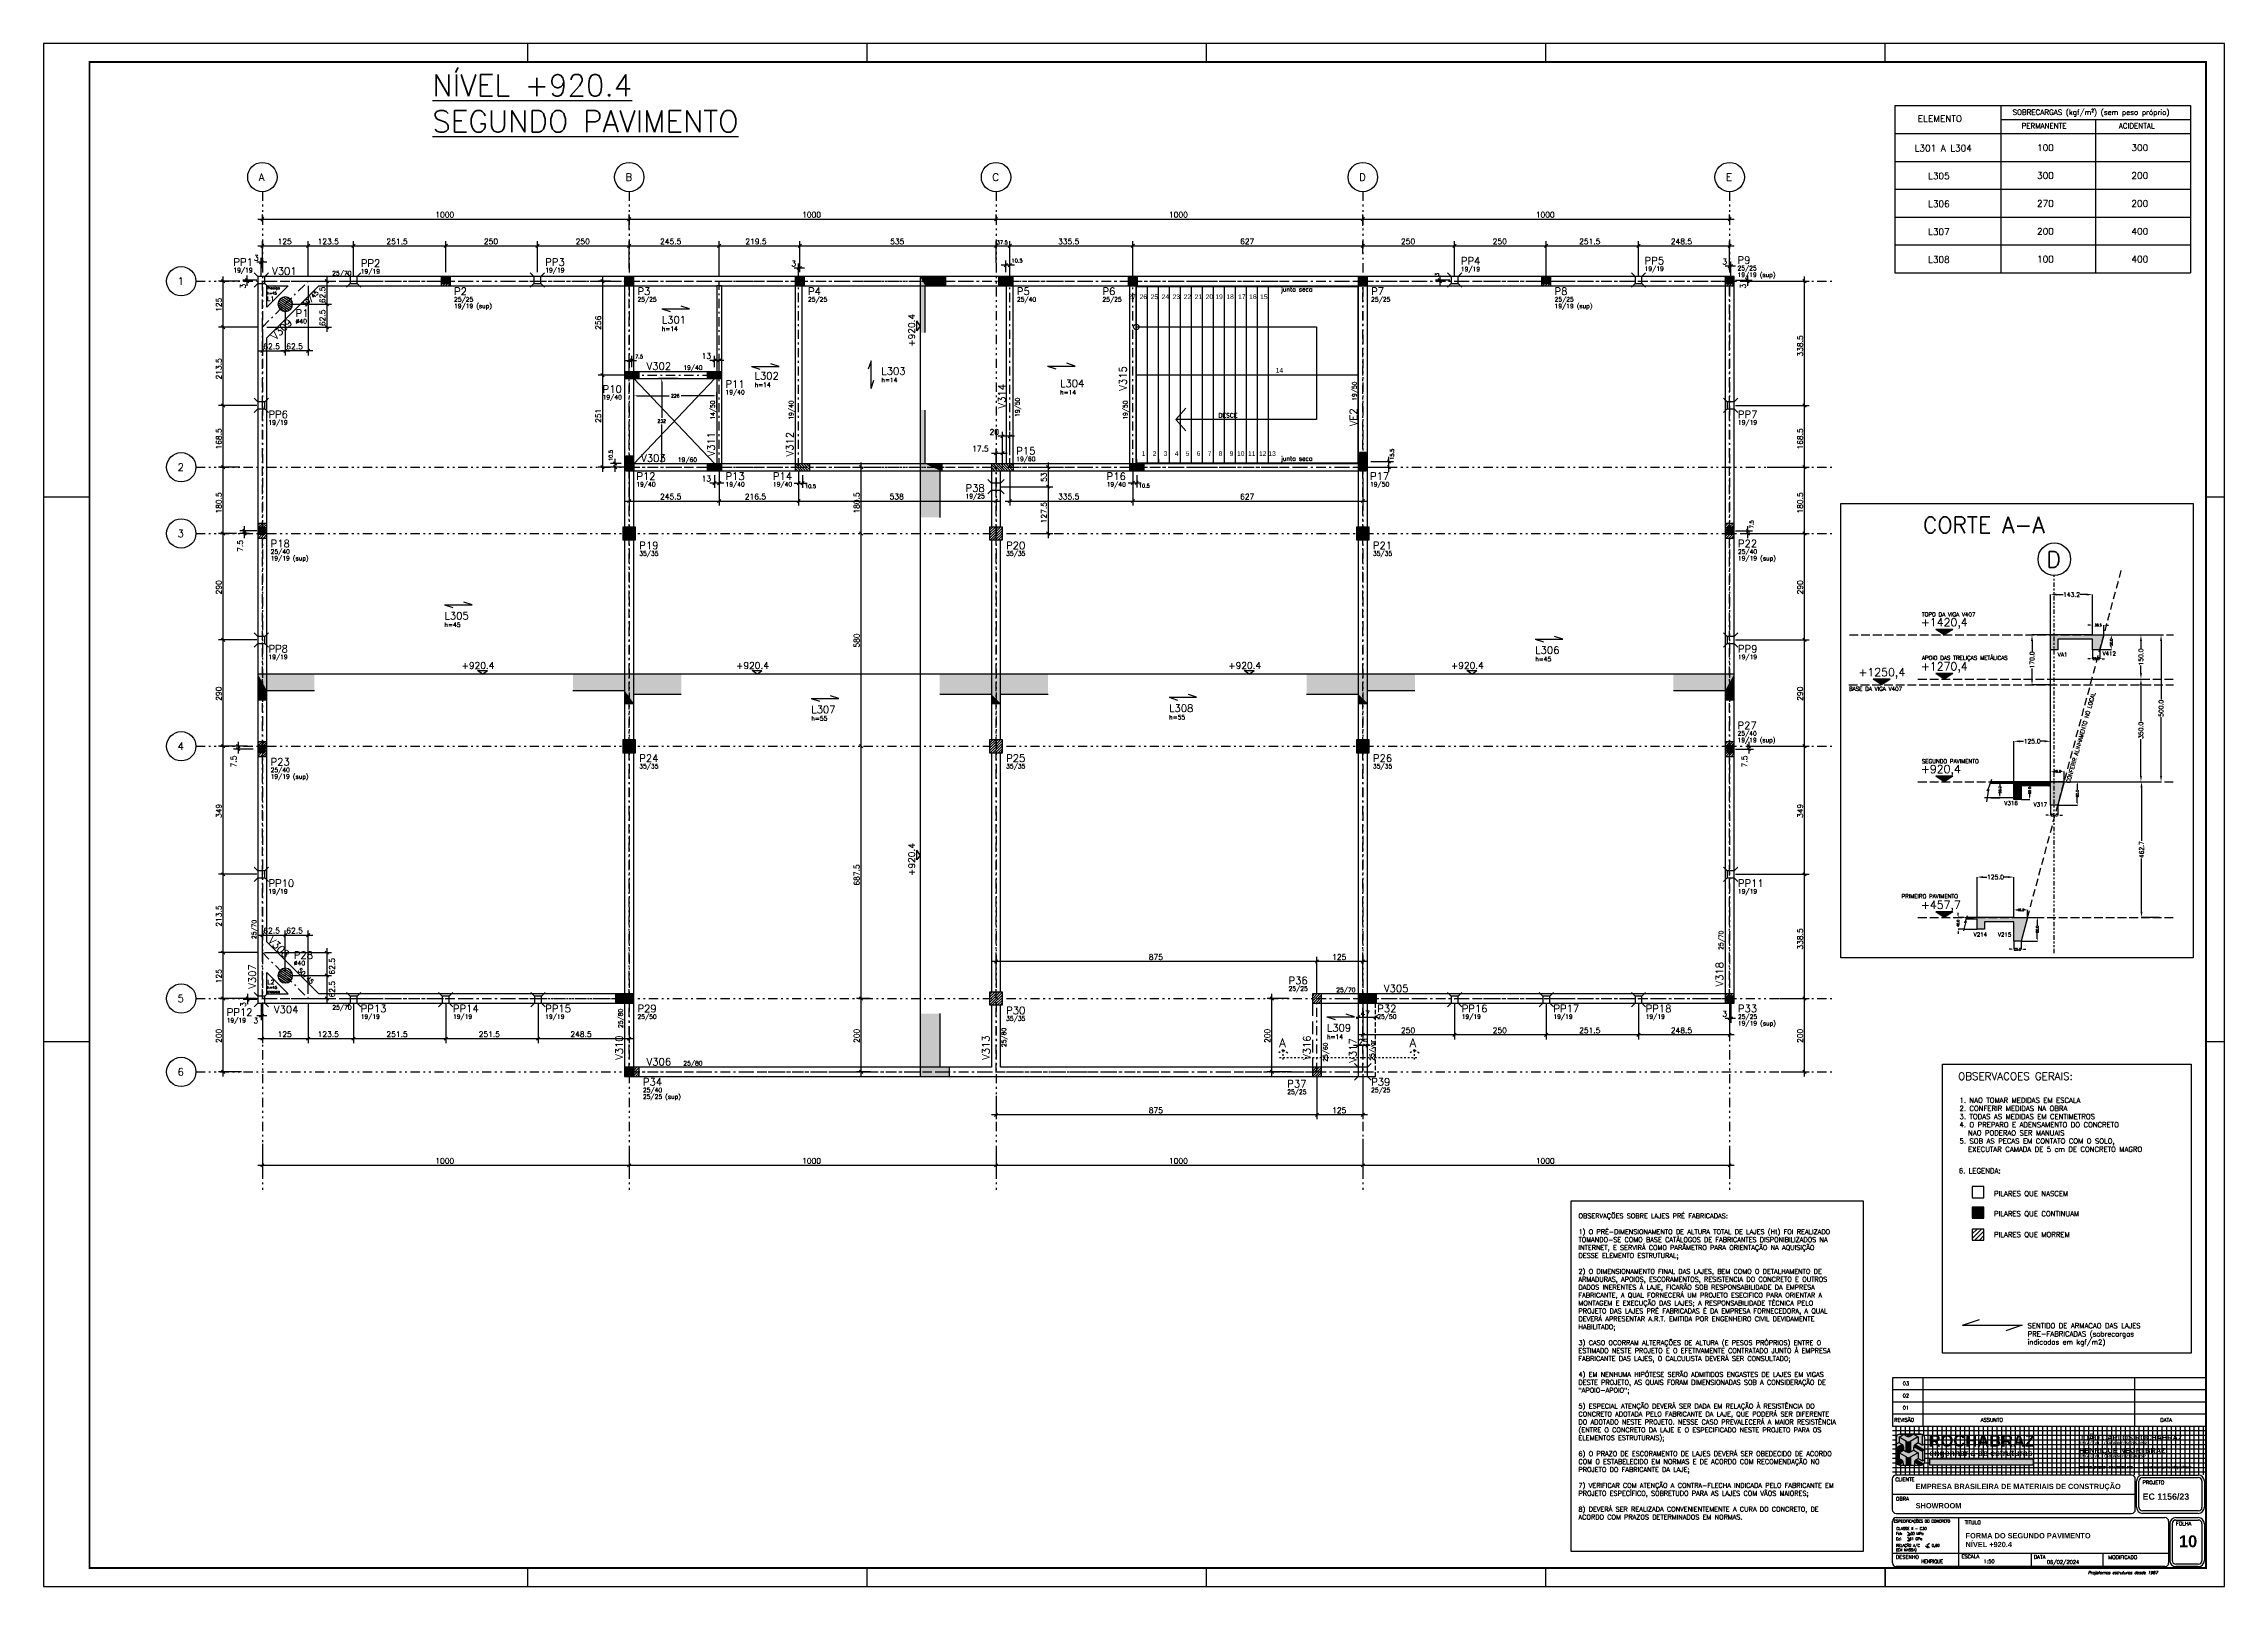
# Model space of a CAD drawing. Extents: x 125 to 244, y 1 to 85.
import ezdxf
from ezdxf.enums import TextEntityAlignment as Align

# ---------------------------------------------------------------- set-up
doc = ezdxf.new("R2010")
doc.units = 0
doc.header["$MEASUREMENT"] = 0
for name, pattern in [('CONTINU', [0]), ('DASHED', [0.75, 0.5, -0.25]), ('ESTILO_TQS_0001', [1, 0.7, -0.3]), ('ESTILO_TQS_0003', [0.91, 0.5, -0.2, 0.01, -0.2]), ('ESTILO_TQS_0004', [1.12, 0.5, -0.2, 0.01, -0.2, 0.01, -0.2]), ('ESTILO_TQS_0005', [0.4, 0.3, -0.1])]:
    doc.linetypes.add(name, pattern=pattern)
doc.layers.get('0').update_dxf_attribs({"linetype": 'CONTINUOUS'})
doc.layers.get('Defpoints').update_dxf_attribs({"linetype": 'CONTINUOUS'})
for name, color, linetype in [('1', 1, 'CONTINUOUS'), ('2', 2, 'CONTINUOUS'), ('3', 3, 'CONTINUOUS'), ('4', 4, 'CONTINUOUS'), ('6', 6, 'CONTINUOUS'), ('7', 7, 'CONTINUOUS'), ('8', 8, 'CONTINUOUS'), ('9', 9, 'CONTINUOUS'), ('ARQ-FOLHA', 7, 'CONTINUOUS'), ('COTA', 1, 'CONTINUOUS'), ('F', 7, 'CONTINUOUS'), ('FINISSIMA', 1, 'CONTINUOUS'), ('G', 6, 'CONTINUOUS'), ('M', 3, 'CONTINUOUS')]:
    doc.layers.add(name, color=color, linetype=linetype)
doc.styles.add('ITALICC', font='italicc')
doc.styles.add('ROMANS', font='romans')
doc.styles.add('SANSSERIFBOLD', font='sasb____.pfb')
doc.styles.get("Standard").update_dxf_attribs({"font": 'ROMANS.SHX'})
doc.styles.add('STYLE0', font='arial.ttf', dxfattribs={"height": 0.2})
doc.styles.add('STYLE1', font='romans.shx')
doc.dimstyles.new('Cópia de Standard', dxfattribs={"dimtxt": 8, "dimasz": 8, "dimexe": 0.18, "dimexo": 0.0625, "dimgap": 0.09, "dimtad": 0, "dimdec": 1, "dimzin": 0, "dimdsep": 46, "dimtxsty": 'Standard', "dimcen": 0.09, "dimclrd": 1, "dimclre": 1, "dimadec": 0, "dimazin": 0, "dimtfac": 1, "dimtdec": 1, "dimtofl": 0, "dimtmove": 0, "dimatfit": 3, "dimfxl": 1, "dimtolj": 1, "dimtzin": 0, "dimarcsym": 0})
doc.dimstyles.get("Standard").update_dxf_attribs({"dimtxt": 0.18, "dimasz": 0.18, "dimexe": 0.18, "dimexo": 0.0625, "dimgap": 0.09, "dimtad": 0, "dimtih": 1, "dimtoh": 1, "dimdec": 4, "dimzin": 0, "dimdsep": 46, "dimtxsty": 'Standard', "dimcen": 0.09, "dimadec": 0, "dimazin": 0, "dimtfac": 1, "dimtdec": 4, "dimtofl": 0, "dimtmove": 0, "dimatfit": 3, "dimfxl": 1, "dimtolj": 1, "dimtzin": 0, "dimarcsym": 0})

# ---------------------------------------------------------------- blocks, each defined once
blk = doc.blocks.new('*X0')
at = {"color": 0}
for p, q in [((32.1, -303.8), (50.7, -285.2)), ((32.1, -294.9), (41.8, -285.2)), ((32.1, -286.1), (33, -285.2)), ((37.5, -307.2), (55.4, -289.3)), ((46.4, -307.2), (55.4, -298.2)), ((55.2, -307.2), (55.4, -307))]:
    blk.add_line(p, q, dxfattribs=at)
blk = doc.blocks.new('fla0')
at = {"layer": 'ARQ-FOLHA'}
for p, q in [((5101.19, 1432), (4982.29, 1432)), ((4982.29, 1432), (4982.29, 1347.9)), ((5008.69, 1431), (5008.69, 1432)), ((5027.19, 1431), (5027.19, 1432)), ((5045.69, 1431), (5045.69, 1432)), ((5064.19, 1431), (5064.19, 1432)), ((5082.69, 1431), (5082.69, 1432)), ((5101.19, 1347.9), (5101.19, 1432)), ((4982.29, 1407.3), (4984.79, 1407.3)), ((5100.19, 1407.3), (5101.19, 1407.3)), ((4982.29, 1377.6), (4984.79, 1377.6)), ((5100.19, 1377.6), (5101.19, 1377.6)), ((5008.69, 1347.9), (5008.69, 1348.9)), ((5027.19, 1347.9), (5027.19, 1348.9)), ((5045.69, 1347.9), (5045.69, 1348.9)), ((5064.19, 1347.9), (5064.19, 1348.9)), ((5082.69, 1347.9), (5082.69, 1348.9))]:
    blk.add_line(p, q, dxfattribs=at)
at = {"layer": 'ARQ-FOLHA', "const_width": 0.1}
blk.add_lwpolyline([(5100.19, 1431), (4984.79, 1431), (4984.79, 1348.9), (5100.19, 1348.9), (5100.19, 1431)], dxfattribs=at)
at = {"layer": 'ARQ-FOLHA'}
blk.add_lwpolyline([(4982.29, 1347.9), (5101.19, 1347.9)], dxfattribs=at)
blk = doc.blocks.new('esdd')
at = {"color": 7, "linetype": 'CONTINU'}
for p, q in [((403.35, 70.92), (415.45, 70.92)), ((415.45, 61.32), (415.45, 70.92)), ((403.35, 61.32), (415.45, 61.32))]:
    blk.add_line(p, q, dxfattribs=at)
at = {"layer": '1', "linetype": 'Continuous'}
for p, q in [((403.35, 68.72), (413.17, 68.72)), ((413.17, 68.72), (413.17, 63.67)), ((405.5, 63.67), (406.05, 64.29)), ((413.17, 63.67), (405.5, 63.67)), ((405.5, 63.67), (406.05, 63.05))]:
    blk.add_line(p, q, dxfattribs=at)
for points in [[(415.45, 70.96), (415.95, 70.96), (415.95, 71.46)], [(415.45, 70.96), (415.95, 71.46), (415.45, 71.46)], [(415.45, 70.96), (415.45, 71.46), (415.45, 70.96)]]:
    blk.add_solid(points, dxfattribs=at)
at = {"layer": '2', "linetype": 'Continuous'}
blk.add_line((415.7, 71.21), (415.7, 71.21), dxfattribs=at)
at = {"layer": '6', "linetype": 'Continuous'}
blk.add_lwpolyline([(415.45, 70.96), (415.95, 70.96), (415.95, 71.46), (415.45, 71.46), (415.45, 70.96)], dxfattribs=at)
at = {"layer": 'COTA', "color": 7, "linetype": 'CONTINU'}
for p, q in [((403.35, 70.72), (403.35, 70.92)), ((403.35, 70.72), (403.35, 70.92)), ((403.95, 70.72), (403.95, 70.92)), ((404.55, 70.72), (404.55, 70.92)), ((405.15, 70.72), (405.15, 70.92)), ((405.75, 70.72), (405.75, 70.92)), ((406.35, 70.72), (406.35, 70.92)), ((406.95, 70.72), (406.95, 70.92)), ((407.55, 70.72), (407.55, 70.92)), ((408.15, 70.72), (408.15, 70.92)), ((408.75, 70.72), (408.75, 70.92)), ((409.35, 70.72), (409.35, 70.92)), ((409.95, 70.72), (409.95, 70.92)), ((410.55, 70.72), (410.55, 70.92)), ((403.35, 66.12), (415.45, 66.12)), ((403.35, 61.32), (403.35, 61.52)), ((403.35, 61.32), (403.35, 61.52)), ((403.35, 61.52), (403.35, 61.32)), ((403.35, 61.32), (403.35, 61.52)), ((403.95, 61.32), (403.95, 61.52)), ((404.55, 61.32), (404.55, 61.52)), ((404.55, 61.52), (404.55, 61.32)), ((405.15, 61.32), (405.15, 61.52)), ((405.75, 61.32), (405.75, 61.52)), ((406.35, 61.32), (406.35, 61.52)), ((406.95, 61.32), (406.95, 61.52)), ((407.55, 61.32), (407.55, 61.52)), ((408.15, 61.32), (408.15, 61.52)), ((408.75, 61.32), (408.75, 61.52)), ((409.35, 61.32), (409.35, 61.52)), ((409.95, 61.32), (409.95, 61.52)), ((410.55, 61.32), (410.55, 61.52))]:
    blk.add_line(p, q, dxfattribs=at)
at = {"layer": 'COTA', "color": 7, "linetype": 'CONTINU', "ltscale": 0.2}
for p, q in [((403.35, 66.12), (403.35, 70.92)), ((403.35, 66.12), (403.35, 70.62)), ((403.95, 66.12), (403.95, 70.92)), ((404.55, 61.32), (404.55, 70.92)), ((405.15, 66.12), (405.15, 70.92)), ((405.75, 66.12), (405.75, 70.92)), ((406.35, 66.12), (406.35, 70.92)), ((406.95, 66.12), (406.95, 70.92)), ((407.55, 66.12), (407.55, 70.92)), ((408.15, 66.12), (408.15, 70.92)), ((408.75, 66.12), (408.75, 70.92)), ((409.35, 66.12), (409.35, 70.92)), ((409.95, 66.12), (409.95, 70.92)), ((410.55, 66.12), (410.55, 70.92)), ((403.35, 61.32), (403.35, 66.12)), ((403.35, 61.32), (403.35, 66.12)), ((403.95, 61.32), (403.95, 66.12)), ((405.15, 61.32), (405.15, 66.12)), ((405.75, 61.32), (405.75, 66.12)), ((406.35, 61.32), (406.35, 66.12)), ((406.95, 61.32), (406.95, 66.12)), ((407.55, 61.32), (407.55, 66.12)), ((408.15, 61.32), (408.15, 66.12)), ((408.75, 61.32), (408.75, 66.12)), ((409.35, 61.32), (409.35, 66.12)), ((409.95, 61.32), (409.95, 66.12)), ((410.55, 61.32), (410.55, 66.12))]:
    blk.add_line(p, q, dxfattribs=at)
at = {"linetype": 'CONTINU', "style": 'STYLE0'}
for s, p in [('27', (403.12, 70.24)), ('26', (403.73, 70.24)), ('25', (404.33, 70.24)), ('24', (404.93, 70.24)), ('23', (405.53, 70.24)), ('22', (406.13, 70.24)), ('21', (406.73, 70.24)), ('20', (407.33, 70.24)), ('19', (407.86, 70.24)), ('18', (408.46, 70.24)), ('17', (409.1, 70.24)), ('16', (409.7, 70.24)), ('15', (410.3, 70.24)), ('14', (411.15, 66.23)), ('1', (403.74, 61.69)), ('2', (404.34, 61.69)), ('3', (404.94, 61.69)), ('4', (405.54, 61.69)), ('5', (406.14, 61.69)), ('6', (406.74, 61.69)), ('7', (407.34, 61.69)), ('8', (407.94, 61.69)), ('9', (408.54, 61.69)), ('10', (409.04, 61.69)), ('11', (409.64, 61.69)), ('12', (410.24, 61.69)), ('13', (410.75, 61.69))]:
    blk.add_text(s, height=0.26, dxfattribs=at).set_placement(p, align=Align.CENTER)
at = {"layer": '7', "linetype": 'Continuous'}
for s, p in [('junta seca', (411.23, 70.65)), ('DESCE', (407.83, 63.78)), ('junta seca', (411.23, 61.43))]:
    blk.add_text(s, height=0.24, dxfattribs=at).set_placement(p)
blk = doc.blocks.new('*D14')
at = {"color": 0, "linetype": 'Continuous', "lineweight": -2, "transparency": 16777216}
for p, q in [((157.34, 65.54), (157.34, 66.45)), ((157.52, 66.27), (159.27, 66.27)), ((161.68, 66.27), (159.92, 66.27)), ((161.86, 65.54), (161.86, 66.45))]:
    blk.add_line(p, q, dxfattribs=at)
at = {"color": 0, "linetype": 'Continuous', "transparency": 16777216}
for points in [[(157.52, 66.3), (157.52, 66.24), (157.34, 66.27)], [(161.68, 66.3), (161.68, 66.24), (161.86, 66.27)]]:
    blk.add_solid(points, dxfattribs=at)
at = {"layer": 'Defpoints', "color": 0, "linetype": 'Continuous', "transparency": 16777216}
for p in [(157.34, 65.48), (161.86, 66.27), (161.86, 65.48)]:
    blk.add_point(p, dxfattribs=at)
at = {"color": 0, "linetype": 'Continuous', "transparency": 16777216, "insert": (159.6, 66.27), "char_height": 0.18, "attachment_point": 5}
blk.add_mtext('\\A1;226', dxfattribs=at)
blk = doc.blocks.new('*D15')
at = {"color": 0, "linetype": 'Continuous', "lineweight": -2, "transparency": 16777216}
for p, q in [((159.74, 67.21), (158.68, 67.21)), ((158.86, 67.03), (158.86, 65.07)), ((158.86, 62.75), (158.86, 64.71)), ((159.74, 62.57), (158.68, 62.57))]:
    blk.add_line(p, q, dxfattribs=at)
at = {"color": 0, "linetype": 'Continuous', "transparency": 16777216}
for points in [[(158.83, 67.03), (158.89, 67.03), (158.86, 67.21)], [(158.83, 62.75), (158.89, 62.75), (158.86, 62.57)]]:
    blk.add_solid(points, dxfattribs=at)
at = {"layer": 'Defpoints', "color": 0, "linetype": 'Continuous', "transparency": 16777216}
for p in [(158.86, 67.21), (159.81, 67.21), (159.81, 62.57)]:
    blk.add_point(p, dxfattribs=at)
at = {"color": 0, "linetype": 'Continuous', "transparency": 16777216, "insert": (158.86, 64.89), "char_height": 0.18, "attachment_point": 5}
blk.add_mtext('\\A1;232', dxfattribs=at)
blk = doc.blocks.new('*D17')
at = {"color": 1, "linetype": 'Continuous', "lineweight": -2, "transparency": 16777216}
for p, q in [((7036.9, 466.4), (7300.4, 466.4)), ((7300.2, 446.4), (7300.2, 265.1)), ((7300.2, 23.7), (7300.2, 204.9)), ((7362, 3.7), (7300.1, 3.7))]:
    blk.add_line(p, q, dxfattribs=at)
at = {"color": 1, "linetype": 'Continuous', "transparency": 16777216}
for points in [[(7296.9, 446.4), (7303.6, 446.4), (7300.2, 466.4)], [(7296.9, 23.7), (7303.6, 23.7), (7300.2, 3.7)]]:
    blk.add_solid(points, dxfattribs=at)
at = {"layer": 'Defpoints', "color": 0, "linetype": 'Continuous', "transparency": 16777216}
for p in [(7036.8, 466.4), (7300.2, 466.4), (7362.1, 3.7)]:
    blk.add_point(p, dxfattribs=at)
at = {"color": 0, "linetype": 'Continuous', "transparency": 16777216, "insert": (7300.2, 235), "char_height": 15, "attachment_point": 5, "rotation": 90}
blk.add_mtext('\\A1;462.7', dxfattribs=at)
blk = doc.blocks.new('*D18')
at = {"color": 1, "linetype": 'Continuous', "lineweight": -2, "transparency": 16777216}
for p, q in [((7002.7, 816.4), (7298.5, 816.4)), ((7298.3, 796.4), (7298.3, 671.5)), ((7298.3, 486.4), (7298.3, 611.3)), ((7036.9, 466.4), (7298.5, 466.4))]:
    blk.add_line(p, q, dxfattribs=at)
at = {"color": 1, "linetype": 'Continuous', "transparency": 16777216}
for points in [[(7295, 796.4), (7301.7, 796.4), (7298.3, 816.4)], [(7295, 486.4), (7301.7, 486.4), (7298.3, 466.4)]]:
    blk.add_solid(points, dxfattribs=at)
at = {"layer": 'Defpoints', "color": 0, "linetype": 'Continuous', "transparency": 16777216}
for p in [(7002.7, 816.4), (7298.3, 816.4), (7036.8, 466.4)]:
    blk.add_point(p, dxfattribs=at)
at = {"color": 0, "linetype": 'Continuous', "transparency": 16777216, "insert": (7298.3, 641.4), "char_height": 15, "attachment_point": 5, "rotation": 90}
blk.add_mtext('\\A1;350.0', dxfattribs=at)
blk = doc.blocks.new('*D19')
at = {"color": 1, "linetype": 'Continuous', "lineweight": -2, "transparency": 16777216}
for p, q in [((6990.2, 386.4), (6990.2, 1104.3)), ((7010.2, 1104.1), (7032.8, 1104.1)), ((7113.4, 1104.1), (7090.8, 1104.1)), ((7133.4, 966.4), (7133.4, 1104.3))]:
    blk.add_line(p, q, dxfattribs=at)
at = {"color": 1, "linetype": 'Continuous', "transparency": 16777216}
for points in [[(7010.2, 1107.4), (7010.2, 1100.7), (6990.2, 1104.1)], [(7113.4, 1107.4), (7113.4, 1100.7), (7133.4, 1104.1)]]:
    blk.add_solid(points, dxfattribs=at)
at = {"layer": 'Defpoints', "color": 0, "linetype": 'Continuous', "transparency": 16777216}
for p in [(7133.4, 1104.1), (7133.4, 966.4), (6990.2, 386.4)]:
    blk.add_point(p, dxfattribs=at)
at = {"color": 0, "linetype": 'Continuous', "transparency": 16777216, "insert": (7061.8, 1104.1), "char_height": 15, "attachment_point": 5}
blk.add_mtext('\\A1;143.2', dxfattribs=at)
blk = doc.blocks.new('*D20')
at = {"color": 1, "linetype": 'Continuous', "lineweight": -2, "transparency": 16777216}
for p, q in [((7172, 966.4), (7298.5, 966.4)), ((7298.3, 946.4), (7298.3, 920.4)), ((7298.3, 836.4), (7298.3, 862.3)), ((7002.7, 816.4), (7298.5, 816.4))]:
    blk.add_line(p, q, dxfattribs=at)
at = {"color": 1, "linetype": 'Continuous', "transparency": 16777216}
for points in [[(7295, 946.4), (7301.7, 946.4), (7298.3, 966.4)], [(7295, 836.4), (7301.7, 836.4), (7298.3, 816.4)]]:
    blk.add_solid(points, dxfattribs=at)
at = {"layer": 'Defpoints', "color": 0, "linetype": 'Continuous', "transparency": 16777216}
for p in [(7171.9, 966.4), (7298.3, 966.4), (7002.7, 816.4)]:
    blk.add_point(p, dxfattribs=at)
at = {"color": 0, "linetype": 'Continuous', "transparency": 16777216, "insert": (7298.3, 891.4), "char_height": 15, "attachment_point": 5, "rotation": 90}
blk.add_mtext('\\A1;150.0', dxfattribs=at)
blk = doc.blocks.new('*D21')
at = {"color": 1, "linetype": 'Continuous', "lineweight": -2, "transparency": 16777216}
for p, q in [((6740.2, 3.7), (6740.2, 141.7)), ((6760.2, 141.5), (6773.6, 141.5)), ((6845.2, 141.5), (6831.7, 141.5)), ((6865.2, 3.7), (6865.2, 141.7))]:
    blk.add_line(p, q, dxfattribs=at)
at = {"color": 1, "linetype": 'Continuous', "transparency": 16777216}
for points in [[(6760.2, 144.8), (6760.2, 138.2), (6740.2, 141.5)], [(6845.2, 144.8), (6845.2, 138.2), (6865.2, 141.5)]]:
    blk.add_solid(points, dxfattribs=at)
at = {"layer": 'Defpoints', "color": 0, "linetype": 'Continuous', "transparency": 16777216}
for p in [(6865.2, 141.5), (6740.2, 3.7), (6865.2, 3.7)]:
    blk.add_point(p, dxfattribs=at)
at = {"color": 0, "linetype": 'Continuous', "transparency": 16777216, "insert": (6802.7, 141.5), "char_height": 15, "attachment_point": 5}
blk.add_mtext('\\A1;125.0', dxfattribs=at)
blk = doc.blocks.new('*D22')
at = {"color": 1, "linetype": 'Continuous', "lineweight": -2, "transparency": 16777216}
for p, q in [((6865.2, 466.4), (6865.2, 604.4)), ((6885.2, 604.2), (6898.6, 604.2)), ((6970.2, 604.2), (6956.7, 604.2)), ((6990.2, 466.4), (6990.2, 604.4))]:
    blk.add_line(p, q, dxfattribs=at)
at = {"color": 1, "linetype": 'Continuous', "transparency": 16777216}
for points in [[(6885.2, 607.5), (6885.2, 600.9), (6865.2, 604.2)], [(6970.2, 607.5), (6970.2, 600.9), (6990.2, 604.2)]]:
    blk.add_solid(points, dxfattribs=at)
at = {"layer": 'Defpoints', "color": 0, "linetype": 'Continuous', "transparency": 16777216}
for p in [(6990.2, 604.2), (6865.2, 466.4), (6990.2, 466.4)]:
    blk.add_point(p, dxfattribs=at)
at = {"color": 0, "linetype": 'Continuous', "transparency": 16777216, "insert": (6927.7, 604.2), "char_height": 15, "attachment_point": 5}
blk.add_mtext('\\A1;125.0', dxfattribs=at)
blk = doc.blocks.new('*D23')
at = {"color": 1, "linetype": 'Continuous', "lineweight": -2, "transparency": 16777216}
for p, q in [((7172, 966.4), (7367, 966.4)), ((7366.8, 946.4), (7366.8, 746.5)), ((7366.8, 486.4), (7366.8, 686.3)), ((7105.4, 466.4), (7367, 466.4))]:
    blk.add_line(p, q, dxfattribs=at)
at = {"color": 1, "linetype": 'Continuous', "transparency": 16777216}
for points in [[(7363.5, 946.4), (7370.2, 946.4), (7366.8, 966.4)], [(7363.5, 486.4), (7370.2, 486.4), (7366.8, 466.4)]]:
    blk.add_solid(points, dxfattribs=at)
at = {"layer": 'Defpoints', "color": 0, "linetype": 'Continuous', "transparency": 16777216}
for p in [(7171.9, 966.4), (7366.8, 966.4), (7105.3, 466.4)]:
    blk.add_point(p, dxfattribs=at)
at = {"color": 0, "linetype": 'Continuous', "transparency": 16777216, "insert": (7366.8, 716.4), "char_height": 15, "attachment_point": 5, "rotation": 90}
blk.add_mtext('\\A1;500.0', dxfattribs=at)
blk = doc.blocks.new('*D24')
at = {"layer": '7', "color": 1, "linetype": 'Continuous', "lineweight": -2, "transparency": 16777216}
for p, q in [((6990.1, 966.4), (6927, 966.4)), ((6927.2, 946.4), (6927.2, 910.4)), ((6927.2, 816.4), (6927.2, 852.3)), ((6990.1, 796.4), (6927, 796.4))]:
    blk.add_line(p, q, dxfattribs=at)
at = {"layer": '7', "color": 1, "linetype": 'Continuous', "transparency": 16777216}
for points in [[(6923.8, 946.4), (6930.5, 946.4), (6927.2, 966.4)], [(6923.8, 816.4), (6930.5, 816.4), (6927.2, 796.4)]]:
    blk.add_solid(points, dxfattribs=at)
at = {"layer": 'Defpoints', "color": 0, "linetype": 'Continuous', "transparency": 16777216}
for p in [(6927.2, 966.4), (6990.2, 966.4), (6990.2, 796.4)]:
    blk.add_point(p, dxfattribs=at)
at = {"layer": '7', "color": 0, "linetype": 'Continuous', "transparency": 16777216, "insert": (6927.2, 881.4), "char_height": 15, "attachment_point": 5, "rotation": 90}
blk.add_mtext('\\A1;170.0', dxfattribs=at)
blk = doc.blocks.new('*D25')
at = {"layer": '1', "color": 1, "linetype": 'Continuous', "lineweight": -2, "transparency": 16777216}
for p, q in [((6857.2, -104.2), (6849.2, -104.2)), ((6865.2, -76.4), (6865.2, -104.4)), ((6890.2, -76.4), (6890.2, -104.4)), ((6898.2, -104.2), (6906.2, -104.2))]:
    blk.add_line(p, q, dxfattribs=at)
at = {"layer": '1', "color": 1, "linetype": 'Continuous', "transparency": 16777216}
for points in [[(6857.2, -102.9), (6857.2, -105.5), (6865.2, -104.2)], [(6898.2, -102.9), (6898.2, -105.5), (6890.2, -104.2)]]:
    blk.add_solid(points, dxfattribs=at)
at = {"layer": 'Defpoints', "color": 0, "linetype": 'Continuous', "transparency": 16777216}
for p in [(6865.2, -76.3), (6890.2, -76.3), (6890.2, -104.2)]:
    blk.add_point(p, dxfattribs=at)
at = {"layer": '1', "color": 0, "linetype": 'Continuous', "transparency": 16777216, "insert": (6877.7, -104.2), "char_height": 8, "attachment_point": 5}
blk.add_mtext('\\A1;25.0', dxfattribs=at)
blk = doc.blocks.new('*D26')
at = {"layer": '1', "color": 1, "linetype": 'Continuous', "lineweight": -2, "transparency": 16777216}
for p, q in [((6865.2, 3.7), (6865.2, 29.9)), ((6873.2, 29.7), (6876.2, 29.7)), ((6903.8, 29.7), (6900.8, 29.7)), ((6911.8, 3.7), (6911.8, 29.9))]:
    blk.add_line(p, q, dxfattribs=at)
at = {"layer": '1', "color": 1, "linetype": 'Continuous', "transparency": 16777216}
for points in [[(6873.2, 31), (6873.2, 28.3), (6865.2, 29.7)], [(6903.8, 31), (6903.8, 28.3), (6911.8, 29.7)]]:
    blk.add_solid(points, dxfattribs=at)
at = {"layer": 'Defpoints', "color": 0, "linetype": 'Continuous', "transparency": 16777216}
for p in [(6865.2, 3.7), (6911.8, 29.7), (6911.8, 3.7)]:
    blk.add_point(p, dxfattribs=at)
at = {"layer": '1', "color": 0, "linetype": 'Continuous', "transparency": 16777216, "insert": (6888.5, 29.7), "char_height": 8, "attachment_point": 5}
blk.add_mtext('\\A1;46.6', dxfattribs=at)
blk = doc.blocks.new('*D27')
at = {"layer": '1', "color": 1, "linetype": 'Continuous', "lineweight": -2, "transparency": 16777216}
for p, q in [((6990.2, 466.4), (6990.2, 501.5)), ((6998.2, 501.4), (7001.2, 501.4)), ((7028.8, 501.4), (7025.8, 501.4)), ((7036.8, 466.4), (7036.8, 501.5))]:
    blk.add_line(p, q, dxfattribs=at)
at = {"layer": '1', "color": 1, "linetype": 'Continuous', "transparency": 16777216}
for points in [[(6998.2, 502.7), (6998.2, 500), (6990.2, 501.4)], [(7028.8, 502.7), (7028.8, 500), (7036.8, 501.4)]]:
    blk.add_solid(points, dxfattribs=at)
at = {"layer": 'Defpoints', "color": 0, "linetype": 'Continuous', "transparency": 16777216}
for p in [(6990.2, 466.4), (7036.8, 501.4), (7036.8, 466.4)]:
    blk.add_point(p, dxfattribs=at)
at = {"layer": '1', "color": 0, "linetype": 'Continuous', "transparency": 16777216, "insert": (7013.5, 501.4), "char_height": 8, "attachment_point": 5}
blk.add_mtext('\\A1;46.6', dxfattribs=at)
blk = doc.blocks.new('*D28')
at = {"layer": '1', "color": 1, "linetype": 'Continuous', "lineweight": -2, "transparency": 16777216}
for p, q in [((6990.2, 386.3), (6990.2, 352.4)), ((7015.2, 386.3), (7015.2, 352.4)), ((6982.2, 352.6), (6974.2, 352.6)), ((7023.2, 352.6), (7031.2, 352.6))]:
    blk.add_line(p, q, dxfattribs=at)
at = {"layer": '1', "color": 1, "linetype": 'Continuous', "transparency": 16777216}
for points in [[(6982.2, 353.9), (6982.2, 351.3), (6990.2, 352.6)], [(7023.2, 353.9), (7023.2, 351.3), (7015.2, 352.6)]]:
    blk.add_solid(points, dxfattribs=at)
at = {"layer": 'Defpoints', "color": 0, "linetype": 'Continuous', "transparency": 16777216}
for p in [(6990.2, 386.4), (7015.2, 386.4), (7015.2, 352.6)]:
    blk.add_point(p, dxfattribs=at)
at = {"layer": '1', "color": 0, "linetype": 'Continuous', "transparency": 16777216, "insert": (7002.7, 352.6), "char_height": 8, "attachment_point": 5}
blk.add_mtext('\\A1;25.0', dxfattribs=at)
blk = doc.blocks.new('*D29')
at = {"layer": '1', "color": 1, "linetype": 'Continuous', "lineweight": -2, "transparency": 16777216}
for p, q in [((7133.4, 916.3), (7133.4, 885)), ((7158.4, 916.3), (7158.4, 885)), ((7125.4, 885.2), (7117.4, 885.2)), ((7166.4, 885.2), (7174.4, 885.2))]:
    blk.add_line(p, q, dxfattribs=at)
at = {"layer": '1', "color": 1, "linetype": 'Continuous', "transparency": 16777216}
for points in [[(7125.4, 886.6), (7125.4, 883.9), (7133.4, 885.2)], [(7166.4, 886.6), (7166.4, 883.9), (7158.4, 885.2)]]:
    blk.add_solid(points, dxfattribs=at)
at = {"layer": 'Defpoints', "color": 0, "linetype": 'Continuous', "transparency": 16777216}
for p in [(7133.4, 916.4), (7158.4, 916.4), (7158.4, 885.2)]:
    blk.add_point(p, dxfattribs=at)
at = {"layer": '1', "color": 0, "linetype": 'Continuous', "transparency": 16777216, "insert": (7145.9, 885.2), "char_height": 8, "attachment_point": 5}
blk.add_mtext('\\A1;25.0', dxfattribs=at)
blk = doc.blocks.new('*D30')
at = {"layer": '1', "color": 1, "linetype": 'Continuous', "lineweight": -2, "transparency": 16777216}
for p, q in [((7125.4, 1000.2), (7117.4, 1000.2)), ((7133.4, 966.4), (7133.4, 1000.4)), ((7171.9, 966.4), (7171.9, 1000.4)), ((7179.9, 1000.2), (7187.9, 1000.2))]:
    blk.add_line(p, q, dxfattribs=at)
at = {"layer": '1', "color": 1, "linetype": 'Continuous', "transparency": 16777216}
for points in [[(7125.4, 1001.5), (7125.4, 998.8), (7133.4, 1000.2)], [(7179.9, 1001.5), (7179.9, 998.8), (7171.9, 1000.2)]]:
    blk.add_solid(points, dxfattribs=at)
at = {"layer": 'Defpoints', "color": 0, "linetype": 'Continuous', "transparency": 16777216}
for p in [(7133.4, 966.4), (7171.9, 1000.2), (7171.9, 966.4)]:
    blk.add_point(p, dxfattribs=at)
at = {"layer": '1', "color": 0, "linetype": 'Continuous', "transparency": 16777216, "insert": (7152.6, 1000.2), "char_height": 8, "attachment_point": 5}
blk.add_mtext('\\A1;38.5', dxfattribs=at)
blk = doc.blocks.new('*D31')
at = {"layer": '1', "color": 1, "linetype": 'Continuous', "lineweight": -2, "transparency": 16777216}
for p, q in [((7133.5, 966.4), (7197.6, 966.4)), ((7133.5, 916.4), (7197.6, 916.4)), ((7197.4, 958.4), (7197.4, 953.6)), ((7197.4, 924.4), (7197.4, 929.1))]:
    blk.add_line(p, q, dxfattribs=at)
at = {"layer": '1', "color": 1, "linetype": 'Continuous', "transparency": 16777216}
for points in [[(7196, 958.4), (7198.7, 958.4), (7197.4, 966.4)], [(7196, 924.4), (7198.7, 924.4), (7197.4, 916.4)]]:
    blk.add_solid(points, dxfattribs=at)
at = {"layer": 'Defpoints', "color": 0, "linetype": 'Continuous', "transparency": 16777216}
for p in [(7133.4, 966.4), (7197.4, 966.4), (7133.4, 916.4)]:
    blk.add_point(p, dxfattribs=at)
at = {"layer": '1', "color": 0, "linetype": 'Continuous', "transparency": 16777216, "insert": (7197.4, 941.4), "char_height": 8, "attachment_point": 5, "rotation": 90}
blk.add_mtext('\\A1;50.0', dxfattribs=at)
blk = doc.blocks.new('*D32')
at = {"layer": '1', "color": 1, "linetype": 'Continuous', "lineweight": -2, "transparency": 16777216}
for p, q in [((7036.9, 466.4), (7081.6, 466.4)), ((7081.5, 458.4), (7081.5, 438.6)), ((7015.2, 386.4), (7081.6, 386.4)), ((7081.5, 394.4), (7081.5, 414.1))]:
    blk.add_line(p, q, dxfattribs=at)
at = {"layer": '1', "color": 1, "linetype": 'Continuous', "transparency": 16777216}
for points in [[(7080.1, 458.4), (7082.8, 458.4), (7081.5, 466.4)], [(7080.1, 394.4), (7082.8, 394.4), (7081.5, 386.4)]]:
    blk.add_solid(points, dxfattribs=at)
at = {"layer": 'Defpoints', "color": 0, "linetype": 'Continuous', "transparency": 16777216}
for p in [(7036.8, 466.4), (7081.5, 466.4), (7015.2, 386.4)]:
    blk.add_point(p, dxfattribs=at)
at = {"layer": '1', "color": 0, "linetype": 'Continuous', "transparency": 16777216, "insert": (7081.5, 426.4), "char_height": 8, "attachment_point": 5, "rotation": 90}
blk.add_mtext('\\A1;80.0', dxfattribs=at)
blk = doc.blocks.new('*D33')
at = {"layer": '1', "color": 1, "linetype": 'Continuous', "lineweight": -2, "transparency": 16777216}
for p, q in [((6890.2, 3.7), (6945.4, 3.7)), ((6945.2, -4.3), (6945.2, -24.1)), ((6945.2, -68.3), (6945.2, -48.6)), ((6890.2, -76.3), (6945.4, -76.3))]:
    blk.add_line(p, q, dxfattribs=at)
at = {"layer": '1', "color": 1, "linetype": 'Continuous', "transparency": 16777216}
for points in [[(6943.9, -4.3), (6946.5, -4.3), (6945.2, 3.7)], [(6943.9, -68.3), (6946.5, -68.3), (6945.2, -76.3)]]:
    blk.add_solid(points, dxfattribs=at)
at = {"layer": 'Defpoints', "color": 0, "linetype": 'Continuous', "transparency": 16777216}
for p in [(6890.2, 3.7), (6945.2, 3.7), (6890.2, -76.3)]:
    blk.add_point(p, dxfattribs=at)
at = {"layer": '1', "color": 0, "linetype": 'Continuous', "transparency": 16777216, "insert": (6945.2, -36.3), "char_height": 8, "attachment_point": 5, "rotation": 90}
blk.add_mtext('\\A1;80.0', dxfattribs=at)
blk = doc.blocks.new('*D34')
at = {"layer": '1', "color": 1, "linetype": 'Continuous', "lineweight": -2, "transparency": 16777216}
for p, q in [((6890.2, 466.4), (6919.7, 466.4)), ((6919.5, 458.4), (6919.5, 448.5)), ((6890.2, 406.4), (6919.7, 406.4)), ((6919.5, 414.4), (6919.5, 424.3))]:
    blk.add_line(p, q, dxfattribs=at)
at = {"layer": '1', "color": 1, "linetype": 'Continuous', "transparency": 16777216}
for points in [[(6918.1, 458.4), (6920.8, 458.4), (6919.5, 466.4)], [(6918.1, 414.4), (6920.8, 414.4), (6919.5, 406.4)]]:
    blk.add_solid(points, dxfattribs=at)
at = {"layer": 'Defpoints', "color": 0, "linetype": 'Continuous', "transparency": 16777216}
for p in [(6890.2, 466.4), (6919.5, 466.4), (6890.2, 406.4)]:
    blk.add_point(p, dxfattribs=at)
at = {"layer": '1', "color": 0, "linetype": 'Continuous', "transparency": 16777216, "insert": (6919.5, 436.4), "char_height": 8, "attachment_point": 5, "rotation": 90}
blk.add_mtext('\\A1;60.0', dxfattribs=at)
blk = doc.blocks.new('*D35')
at = {"layer": '1', "color": 1, "linetype": 'Continuous', "lineweight": -2, "transparency": 16777216}
for p, q in [((6788.5, 466.4), (6818, 466.4)), ((6817.8, 458.4), (6817.8, 451.1)), ((6788.5, 411.4), (6818, 411.4)), ((6817.8, 419.4), (6817.8, 426.6))]:
    blk.add_line(p, q, dxfattribs=at)
at = {"layer": '1', "color": 1, "linetype": 'Continuous', "transparency": 16777216}
for points in [[(6816.4, 458.4), (6819.1, 458.4), (6817.8, 466.4)], [(6816.4, 419.4), (6819.1, 419.4), (6817.8, 411.4)]]:
    blk.add_solid(points, dxfattribs=at)
at = {"layer": 'Defpoints', "color": 0, "linetype": 'Continuous', "transparency": 16777216}
for p in [(6788.5, 466.4), (6817.8, 466.4), (6788.5, 411.4)]:
    blk.add_point(p, dxfattribs=at)
at = {"layer": '1', "color": 0, "linetype": 'Continuous', "transparency": 16777216, "insert": (6817.8, 438.9), "char_height": 8, "attachment_point": 5, "rotation": 90}
blk.add_mtext('\\A1;55.0', dxfattribs=at)
blk = doc.blocks.new('*D36')
at = {"layer": '1', "color": 1, "linetype": 'Continuous', "lineweight": -2, "transparency": 16777216}
for p, q in [((6695.8, 3.7), (6675.1, 3.7)), ((6675.3, 11.7), (6675.3, 19.7)), ((6695.8, -36.3), (6675.1, -36.3)), ((6675.3, -44.3), (6675.3, -52.3))]:
    blk.add_line(p, q, dxfattribs=at)
at = {"layer": '1', "color": 1, "linetype": 'Continuous', "transparency": 16777216}
for points in [[(6674, 11.7), (6676.6, 11.7), (6675.3, 3.7)], [(6674, -44.3), (6676.6, -44.3), (6675.3, -36.3)]]:
    blk.add_solid(points, dxfattribs=at)
at = {"layer": 'Defpoints', "color": 0, "linetype": 'Continuous', "transparency": 16777216}
for p in [(6675.3, 3.7), (6695.8, 3.7), (6695.8, -36.3)]:
    blk.add_point(p, dxfattribs=at)
at = {"layer": '1', "color": 0, "linetype": 'Continuous', "transparency": 16777216, "insert": (6675.3, -16.3), "char_height": 8, "attachment_point": 5, "rotation": 90}
blk.add_mtext('\\A1;40.0', dxfattribs=at)
blk = doc.blocks.new('YYUYU')
at = {"layer": '7', "linetype": 'Continuous'}
h = blk.add_hatch(color=256, dxfattribs=at)
h.dxf.hatch_style = 1
h.paths.add_polyline_path([(6627.88527, 985.50606), (6598.94141, 985.50606), (6627.88527, 966.36248)])
h.paths.add_polyline_path([(6656.82913, 985.50606), (6627.88527, 985.50606), (6627.88527, 966.36248)])
h = blk.add_hatch(color=256, dxfattribs=at)
h.dxf.hatch_style = 1
h.paths.add_polyline_path([(6627.88527, 835.50606), (6598.94141, 835.50606), (6627.88527, 816.36248)])
h.paths.add_polyline_path([(6656.82913, 835.50606), (6627.88527, 835.50606), (6627.88527, 816.36248)])
h = blk.add_hatch(color=256, dxfattribs=at)
h.dxf.hatch_style = 1
h.paths.add_polyline_path([(6415.05908, 815.50606), (6386.11523, 815.50606), (6415.05908, 796.36248)])
h.paths.add_polyline_path([(6444.00294, 815.50606), (6415.05908, 815.50606), (6415.05908, 796.36248)])
h = blk.add_hatch(color=256, dxfattribs=at)
h.dxf.hatch_style = 1
h.paths.add_polyline_path([(6627.88527, 485.50606), (6598.94141, 485.50606), (6627.88527, 466.36248)])
h.paths.add_polyline_path([(6656.82913, 485.50606), (6627.88527, 485.50606), (6627.88527, 466.36248)])
h = blk.add_hatch(color=256, dxfattribs=at)
h.dxf.hatch_style = 1
h.paths.add_polyline_path([(6627.88527, 22.80606), (6598.94141, 22.80606), (6627.88527, 3.66248)])
h.paths.add_polyline_path([(6656.82913, 22.80606), (6627.88527, 22.80606), (6627.88527, 3.66248)])
at = {"layer": '8', "linetype": 'Continuous'}
h = blk.add_hatch(color=256, dxfattribs=at)
h.dxf.hatch_style = 1
h.paths.add_polyline_path([(7002.66153, 966.36248), (6990.16153, 966.36248), (6990.16153, 916.36248), (7002.66153, 916.36248)])
h.paths.add_polyline_path([(7171.90211, 966.36248), (7133.39196, 966.36248), (7002.66153, 966.36248), (7002.66153, 916.36248), (7015.16153, 916.36248), (7015.16153, 952.36248), (7133.39196, 952.36248), (7133.39196, 916.36248), (7158.39196, 916.36248)])
h.paths.add_polyline_path([(6990.16153, 466.36248), (6787.13324, 466.36248), (6785.38786, 461.36248), (6865.16153, 461.36248), (6865.16153, 411.36248), (6890.16153, 411.36248), (6890.16153, 452.36248), (6990.16153, 452.36248)])
h.paths.add_polyline_path([(7002.66153, 466.36248), (6990.16153, 466.36248), (6990.16153, 386.36248), (7002.66153, 386.36248)])
h.paths.add_polyline_path([(7036.80065, 466.36248), (7002.66153, 466.36248), (7002.66153, 386.36248), (7015.16153, 386.36248)])
h = blk.add_hatch(dxfattribs=at)
h.set_pattern_fill('ANSI31', color=256)
h.paths.add_polyline_path([(6890.16153, 406.36248), (6890.16153, 452.36248), (6990.16153, 452.36248), (6990.16153, 466.36248), (6787.13324, 466.36248), (6785.38786, 461.36248), (6865.16153, 461.36248), (6865.16153, 406.36248)])
h = blk.add_hatch(color=256, dxfattribs=at)
h.dxf.hatch_style = 1
h.paths.add_polyline_path([(6911.77776, 3.66248), (6865.16153, 3.66248), (6705.12882, 3.66248), (6703.38344, -1.33752), (6740.16153, -1.33752), (6740.16153, -36.33752), (6765.16153, -36.33752), (6765.16153, -10.33752), (6865.16153, -10.33752), (6865.16153, -16.33752), (6865.16153, -76.33752), (6890.16153, -76.33752)])
at = {"color": 10, "linetype": 'DASHED', "ltscale": 50}
blk.add_line((6911.77776, 3.66248), (7234.4462, 1197.8333), dxfattribs=at)
at = {"color": 3, "linetype": 'ESTILO_TQS_0005', "ltscale": 100}
for p, q in [((6304.91538, 966.36248), (7409.29333, 966.36248)), ((6302.92037, 796.36248), (7409.29333, 796.36248)), ((6538.59014, 816.36248), (7409.29333, 816.36248)), ((6538.59014, 466.36248), (7409.29333, 466.36248)), ((6538.59014, 3.66248), (7409.29333, 3.66248))]:
    blk.add_line(p, q, dxfattribs=at)
at = {"color": 6, "linetype": 'Continuous'}
for p, q in [((7133.39196, 966.36248), (6990.16153, 966.36248)), ((7133.39196, 952.36248), (7015.16153, 952.36248)), ((6785.38786, 461.36248), (6865.16153, 461.36248)), ((6990.16153, 452.36248), (6890.16153, 452.36248)), ((6990.16153, 466.36248), (6937.35201, 466.36248)), ((6865.16153, 3.66248), (6705.12882, 3.66248)), ((6865.16153, 3.66248), (6911.77776, 3.66248)), ((6865.16153, -10.33752), (6765.16153, -10.33752))]:
    blk.add_line(p, q, dxfattribs=at)
at = {"linetype": 'Continuous'}
for p, q in [((6777.8503, 439.76964), (6790.16082, 475.03559)), ((6990.16153, 466.36248), (7260.84329, 466.36248)), ((6772.67942, 397.66616), (6778.98842, 434.62665)), ((6778.98842, 434.62665), (6773.77253, 437.44108)), ((6773.77253, 437.44108), (6780.76303, 437.44108)), ((6780.76303, 437.44108), (6777.8503, 439.76964)), ((6700.61932, -9.25591), (6707.40973, 10.19659)), ((6694.40028, -41.60123), (6701.75743, -14.39889)), ((6701.75743, -14.39889), (6696.54154, -11.58447)), ((6696.54154, -11.58447), (6703.53204, -11.58447)), ((6703.53204, -11.58447), (6700.61932, -9.25591)), ((6865.16153, -16.33752), (6865.16153, -10.33752))]:
    blk.add_line(p, q, dxfattribs=at)
at = {"layer": '1', "linetype": 'Continuous'}
blk.add_lwpolyline([(6276.23468, 1414.54295), (7476.03396, 1414.54295), (7476.03396, -133.27897), (6276.23468, -133.27897)], close=True, dxfattribs=at)
at = {"layer": '6', "linetype": 'Continuous'}
for points in [[(7133.39196, 966.36248), (7171.90211, 966.36248), (7158.39196, 916.36248), (7133.39196, 916.36248), (7133.39196, 952.36248)], [(6865.16153, 3.66248), (6911.77776, 3.66248), (6890.16153, -76.33752), (6865.16153, -76.33752), (6865.16153, -10.33752)]]:
    blk.add_lwpolyline(points, dxfattribs=at)
blk.add_lwpolyline([(6990.16153, 466.36248), (7036.80065, 466.36248), (7015.16153, 386.36248), (6990.16153, 386.36248)], close=True, dxfattribs=at)
at = {"layer": '7', "color": 4, "linetype": 'ESTILO_TQS_0004', "ltscale": 30}
blk.add_line((7002.66153, -118.04836), (7002.66153, 1167.67252), dxfattribs=at)
at = {"layer": '7', "linetype": 'Continuous'}
for p, q in [((6656.82913, 985.50606), (6598.94141, 985.50606)), ((6598.94141, 985.50606), (6627.88527, 985.50606)), ((6627.88527, 966.36248), (6598.94141, 985.50606)), ((6598.94141, 985.50606), (6656.82913, 985.50606)), ((6627.88527, 985.50606), (6627.88527, 966.36248)), ((6656.82913, 985.50606), (6627.88527, 966.36248)), ((6656.82913, 835.50606), (6598.94141, 835.50606)), ((6598.94141, 835.50606), (6627.88527, 835.50606)), ((6627.88527, 816.36248), (6598.94141, 835.50606)), ((6598.94141, 835.50606), (6656.82913, 835.50606)), ((6627.88527, 835.50606), (6627.88527, 816.36248)), ((6656.82913, 835.50606), (6627.88527, 816.36248)), ((6444.00294, 815.50606), (6386.11523, 815.50606)), ((6386.11523, 815.50606), (6415.05908, 815.50606)), ((6415.05908, 796.36248), (6386.11523, 815.50606)), ((6386.11523, 815.50606), (6444.00294, 815.50606)), ((6415.05908, 815.50606), (6415.05908, 796.36248)), ((6444.00294, 815.50606), (6415.05908, 796.36248)), ((6656.82913, 485.50606), (6598.94141, 485.50606)), ((6598.94141, 485.50606), (6627.88527, 485.50606)), ((6627.88527, 466.36248), (6598.94141, 485.50606)), ((6598.94141, 485.50606), (6656.82913, 485.50606)), ((6627.88527, 485.50606), (6627.88527, 466.36248)), ((6656.82913, 485.50606), (6627.88527, 466.36248)), ((6865.16153, 411.36248), (6764.78081, 411.36248)), ((6656.82913, 22.80606), (6598.94141, 22.80606)), ((6598.94141, 22.80606), (6627.88527, 22.80606)), ((6627.88527, 3.66248), (6598.94141, 22.80606)), ((6598.94141, 22.80606), (6656.82913, 22.80606)), ((6627.88527, 22.80606), (6627.88527, 3.66248)), ((6656.82913, 22.80606), (6627.88527, 3.66248)), ((6695.82391, -36.33752), (6740.16153, -36.33752))]:
    blk.add_line(p, q, dxfattribs=at)
at = {"layer": '7', "color": 6, "linetype": 'Continuous'}
blk.add_line((7036.80065, 466.36248), (6787.13324, 466.36248), dxfattribs=at)
for points in [[(7015.16153, 952.36248), (7015.16153, 916.36248), (6990.16153, 916.36248), (6990.16153, 966.36248), (7015.16153, 966.36248)], [(6865.16153, 466.36248), (6890.16153, 466.36248)], [(6890.16153, 452.36248), (6890.16153, 406.36248), (6865.16153, 406.36248), (6865.16153, 461.36248)], [(6740.16153, 3.66248), (6765.16153, 3.66248)], [(6765.16153, -10.33752), (6765.16153, -36.33752), (6740.16153, -36.33752), (6740.16153, -1.33752), (6703.38344, -1.33752)]]:
    blk.add_lwpolyline(points, dxfattribs=at)
at = {"layer": '7', "linetype": 'Continuous'}
blk.add_circle((7003.18529, 1224.29652), 55.58915, dxfattribs=at)
at = {"layer": '7', "color": 4, "linetype": 'Continuous'}
for s, height, p in [('CORTE A-A', 54.706821, (6555.47485, 1313.73296)), ('D', 54.70682, (6976.77805, 1196.58823))]:
    blk.add_text(s, height=height, dxfattribs=at).set_placement(p)
at = {"layer": '7', "linetype": 'Continuous'}
for s, height, p in [('TOPO DA VIGA V407', 13.6767054, (6551.75852, 1029.66749)), ('+1420,4', 27.353411, (6548.5302, 995.91484)), ('APOIO DAS TRELIÇAS METÁLICAS', 13.6767054, (6551.75852, 881.61068)), ('VA1', 13.676705, (7014.90059, 893.24636)), ('V412', 13.676705, (7167.38874, 896.2456)), ('+1250,4', 27.353411, (6335.70401, 825.91484)), ('+1270,4', 27.353411, (6548.5302, 845.91484)), ('BASE DA VIGA V407', 13.6767054, (6303.66374, 776.22548)), ('+920,4', 27.353411, (6548.5302, 495.91484)), ('SEGUNDO PAVIMENTO', 13.6767054, (6551.75852, 529.18393)), ('V316', 13.676705, (6833.04694, 386.94664)), ('V317', 13.676705, (6932.51382, 381.89268)), ('PRIMEIRO PAVIMENTO', 13.6767054, (6482.42526, 69.32031)), ('+457,7', 27.353411, (6548.5302, 33.21484)), ('V214', 13.676705, (6728.45825, -61.21116)), ('V215', 13.676705, (6810.91813, -61.21116))]:
    blk.add_text(s, height=height, dxfattribs=at).set_placement(p)
blk.add_text('CONFERIR ALINHAMENTO NO LOCAL', height=13.6767054, rotation=74.267156965, dxfattribs=at).set_placement((7056.30138, 460.24841))
at = {"linetype": 'Continuous'}
for base, p1, p2, picture, middle in [((7133.39196, 1104.07993), (6990.16153, 386.36248), (7133.39196, 966.36248), '*D19', (7061.77674, 1104.07993)), ((6990.16153, 604.19044), (6865.16153, 466.36248), (6990.16153, 466.36248), '*D22', (6927.66153, 604.19044)), ((6865.16153, 141.49044), (6740.16153, 3.66248), (6865.16153, 3.66248), '*D21', (6802.66153, 141.49044))]:
    dim = blk.add_linear_dim(base=base, p1=p1, p2=p2, dimstyle='Standard', dxfattribs=at)
    dim.commit()
    dim.dimension.update_dxf_attribs({"geometry": picture, "text_midpoint": middle})
for base, p1, p2, picture, middle in [((7298.31976, 966.36248), (7002.66153, 816.36248), (7171.90211, 966.36248), '*D20', (7298.31976, 891.36248)), ((7366.84745, 966.36248), (7105.32834, 466.36248), (7171.90211, 966.36248), '*D23', (7366.84745, 716.36248)), ((7298.31976, 816.36248), (7036.80065, 466.36248), (7002.66153, 816.36248), '*D18', (7298.31976, 641.36248)), ((7300.23101, 466.36248), (7362.09721, 3.66248), (7036.80065, 466.36248), '*D17', (7300.23101, 235.01248))]:
    dim = blk.add_linear_dim(base=base, p1=p1, p2=p2, angle=90, dimstyle='Standard', dxfattribs=at)
    dim.commit()
    dim.dimension.update_dxf_attribs({"geometry": picture, "text_midpoint": middle})
at = {"layer": '1', "linetype": 'Continuous'}
for base, p1, p2, picture, middle in [((7171.90211, 1000.18107), (7133.39196, 966.36248), (7171.90211, 966.36248), '*D30', (7152.64704, 1000.18107)), ((7158.39196, 885.22821), (7133.39196, 916.36248), (7158.39196, 916.36248), '*D29', (7145.89196, 885.22821)), ((7036.80065, 501.36097), (6990.16153, 466.36248), (7036.80065, 466.36248), '*D27', (7013.48109, 501.36097)), ((7015.16153, 352.59163), (6990.16153, 386.36248), (7015.16153, 386.36248), '*D28', (7002.66153, 352.59163)), ((6911.77776, 29.67931), (6865.16153, 3.66248), (6911.77776, 3.66248), '*D26', (6888.46964, 29.67931)), ((6890.16153, -104.20828), (6865.16153, -76.33752), (6890.16153, -76.33752), '*D25', (6877.66153, -104.20828))]:
    dim = blk.add_linear_dim(base=base, p1=p1, p2=p2, dimstyle='Cópia de Standard', dxfattribs=at)
    dim.commit()
    dim.dimension.update_dxf_attribs({"geometry": picture, "text_midpoint": middle})
for base, p1, p2, picture, middle in [((7197.38005, 966.36248), (7133.39196, 916.36248), (7133.39196, 966.36248), '*D31', (7197.38005, 941.36248)), ((6817.77347, 466.36248), (6788.46237, 411.36248), (6788.46237, 466.36248), '*D35', (6817.77347, 438.86248)), ((6919.47263, 466.36248), (6890.16153, 406.36248), (6890.16153, 466.36248), '*D34', (6919.47263, 436.36248)), ((7081.45206, 466.36248), (7015.16153, 386.36248), (7036.80065, 466.36248), '*D32', (7081.45206, 426.36248)), ((6675.30565, 3.66248), (6695.82391, -36.33752), (6695.82391, 3.66248), '*D36', (6675.30565, -16.33752)), ((6945.18651, 3.66248), (6890.16153, -76.33752), (6890.16153, 3.66248), '*D33', (6945.18651, -36.33752))]:
    dim = blk.add_linear_dim(base=base, p1=p1, p2=p2, angle=90, dimstyle='Cópia de Standard', dxfattribs=at)
    dim.commit()
    dim.dimension.update_dxf_attribs({"geometry": picture, "text_midpoint": middle})
at = {"layer": '7', "linetype": 'Continuous'}
dim = blk.add_linear_dim(base=(6927.15906, 966.36248), p1=(6990.16153, 796.36248), p2=(6990.16153, 966.36248), angle=90, dimstyle='Standard', dxfattribs=at)
dim.commit()
dim.dimension.update_dxf_attribs({"geometry": '*D24', "text_midpoint": (6927.15906, 881.36248)})

msp = doc.modelspace()

# ---------------------------------------------------------------- hatches: boundary and pattern name
at = {"layer": '1', "linetype": 'Continuous'}
h = msp.add_hatch(color=256, dxfattribs=at)
h.dxf.hatch_style = 1
h.paths.add_polyline_path([(156.83591, 33.66673), (156.33591, 33.66673), (156.33591, 33.41673), (156.83591, 33.41673)])
h.paths.add_polyline_path([(156.83591, 33.41673), (156.33591, 33.41673), (156.33591, 33.16673), (156.83591, 33.16673)])
h = msp.add_hatch(color=256, dxfattribs=at)
h.dxf.hatch_style = 1
h.paths.add_polyline_path([(197.83591, 33.66673), (197.33591, 33.66673), (197.33591, 33.41673), (197.83591, 33.41673)])
h.paths.add_polyline_path([(197.83591, 33.41673), (197.33591, 33.41673), (197.33591, 33.16673), (197.83591, 33.16673)])
at = {"layer": '3', "linetype": 'Continuous'}
h = msp.add_hatch(color=170, dxfattribs=at)
h.dxf.hatch_style = 1
h.paths.add_polyline_path([(226.32761, 9.51212), (226.57857, 9.6557), (226.57349, 9.65865), (226.35822, 9.65865, 0.414213562), (226.17275, 9.47318), (226.17275, 9.12825), (226.32761, 9.21764)])
h.paths.add_polyline_path([(227.364, 9.52158), (226.94498, 9.284), (226.94498, 8.70313), (227.12575, 8.79451), (227.12575, 8.96259, -0.270042367), (227.21974, 9.12393), (227.364, 9.20572)])
h.paths.add_polyline_path([(227.16661, 8.162), (227.47112, 7.98619), (226.95107, 7.98619), (226.95107, 8.42331), (227.364, 8.65743), (227.364, 8.34502), (227.25167, 8.27776), (227.25162, 8.27779, 0.201480218)])
h.paths.add_polyline_path([(227.71846, 8.87048), (227.6886, 8.85323, 0.267222283), (227.5963, 8.69286), (227.5963, 8.21046), (227.71846, 8.28031)])
h.paths.add_polyline_path([(227.71846, 9.47318, 0.3155032), (227.5963, 9.64751), (227.5963, 9.07461), (227.71846, 9.14446)])
h.paths.add_polyline_path([(226.54799, 8.10774, 0.025993602), (226.54699, 8.12699), (226.31287, 7.99182, 0.061824971), (226.35822, 7.98619), (226.54799, 7.98619)])
h = msp.add_hatch(color=170, dxfattribs=at)
h.dxf.hatch_style = 1
h.paths.add_polyline_path([(227.12575, 9.65865), (226.94094, 9.65865), (226.94094, 9.55849)])
h = msp.add_hatch(color=170, dxfattribs=at)
h.dxf.hatch_style = 1
h.paths.add_polyline_path([(226.17275, 8.72324), (226.17275, 8.2641), (226.32761, 8.34753), (226.32761, 8.64797), (226.57777, 8.7911), (226.57777, 8.95708)])
at = {"layer": '6', "linetype": 'Continuous'}
h = msp.add_hatch(color=20, dxfattribs=at)
h.dxf.hatch_style = 1
h.paths.add_polyline_path([(226.7498, 9.55608, 0.057950104), (226.78908, 9.53896), (226.78908, 9.65865), (226.58373, 9.65865), (226.57857, 9.6557)])
h.paths.add_polyline_path([(226.69528, 9.29572), (226.32761, 9.51212), (226.32761, 9.21168), (226.48997, 9.11112, -0.259670157), (226.57777, 8.95344), (226.57777, 8.79201), (226.69528, 8.72366)])
h.paths.add_polyline_path([(227.364, 8.65743), (227.364, 8.34502), (227.5963, 8.21046), (227.5963, 8.69286, -0.030686122), (227.59769, 8.71557), (227.12738, 8.9871, 0.03315076), (227.12575, 8.96259), (227.12575, 8.79451)])
h.paths.add_polyline_path([(227.5963, 9.64751, 0.087301327), (227.53299, 9.65865), (227.12575, 9.65865), (227.364, 9.52158), (227.364, 9.20305), (227.5963, 9.07461)])
h.paths.add_polyline_path([(226.32761, 8.64797), (226.32761, 8.34753), (226.46019, 8.26542, -0.259670157), (226.54799, 8.10774), (226.54799, 7.98619), (226.70746, 7.98619), (226.70746, 8.42441)])
h.paths.add_polyline_path([(227.16661, 8.162, 0.058972862), (227.16149, 8.1187), (227.16149, 7.98619), (227.47112, 7.98619)])
at = {"layer": '9', "linetype": 'Continuous'}
h = msp.add_hatch(dxfattribs=at)
h.set_pattern_fill('NET', color=256, scale=2)
h.set_pattern_definition([(0, (17.16666, -22.6413), (0, 0.25), []), (90, (17.16666, -22.6413), (-0.25, 2e-17), [])])
h.paths.add_polyline_path([(243.05925, 10.09293), (225.96204, 10.09293), (225.96204, 7.45487), (243.05925, 7.45487)])
h.paths.add_polyline_path([(233.62482, 8.33065), (233.62482, 7.97309), (228.00868, 7.97309), (228.00868, 8.33065)], flags=16)
h.paths.add_polyline_path([(227.71846, 8.17166, -0.414213562), (227.53299, 7.98619), (226.35822, 7.98619, -0.414213562), (226.17275, 8.17166), (226.17275, 9.47318, -0.414213562), (226.35822, 9.65865), (227.53299, 9.65865, -0.414213562), (227.71846, 9.47318)], flags=16)
h.paths.add_polyline_path([(226.46873, 8.25979), (226.1881, 8.09777), (226.19731, 8.07942), (226.48603, 8.24611, 0.029753034)], flags=0)
h.paths.add_polyline_path([(226.57777, 8.95344), (226.57777, 8.79201), (226.69528, 8.72366), (226.69528, 9.29572), (226.32761, 9.51212), (226.32761, 9.21168), (226.49333, 9.10903), (226.49329, 9.10901, -0.254018151)], flags=0)
h.paths.add_polyline_path([(227.364, 9.20572), (227.36162, 9.20437), (227.364, 9.20305)], flags=0)
h.paths.add_polyline_path([(227.5963, 8.69286), (227.5963, 8.21046), (227.364, 8.34502), (227.364, 8.65743), (226.92115, 8.40634, -0.265681268), (226.73704, 8.407), (226.32761, 8.64797), (226.32761, 8.34753), (226.17275, 8.25814), (226.17275, 8.2641), (226.32761, 8.34753), (226.32761, 8.64797), (226.73704, 8.407, 0.265681268), (226.92115, 8.40634), (227.364, 8.65743), (227.12575, 8.79451), (226.92395, 8.6925, -0.258851175), (226.744, 8.69532), (226.744, 9.26733, 0.254262072), (226.92115, 9.27049), (227.364, 9.52158), (227.12575, 9.65865), (226.93144, 9.55334, -0.261617862), (226.7498, 9.55608), (226.57349, 9.65865), (227.12575, 9.65865), (227.364, 9.52158), (226.94498, 9.284), (226.94498, 8.70313), (227.12575, 8.79451), (227.12575, 8.96259, -0.224324469), (227.19343, 9.10585), (227.6626, 8.83498, 0.221781967)], flags=0)
h.paths.add_polyline_path([(227.63011, 8.79964), (227.16055, 9.07074), (227.15206, 9.05738), (227.62156, 8.78632)], flags=0)
h.paths.add_polyline_path([(239.62016, 7.7307), (242.57966, 7.7307), (242.57966, 7.96928), (239.62016, 7.96928)], flags=24)
h.paths.add_polyline_path([(236.12806, 7.73776), (239.44165, 7.73776), (239.44165, 7.96498), (236.12806, 7.96498)], flags=24)
h.paths.add_polyline_path([(236.10892, 8.3516), (239.7536, 8.3516), (239.7536, 8.60036), (236.10892, 8.60036)], flags=24)
h.paths.add_polyline_path([(236.05533, 8.53396), (240.84821, 8.53396), (240.84821, 9.00339), (236.05533, 9.00339)], flags=24)
h.paths.add_polyline_path([(236.10892, 9.05579), (239.8257, 9.05579), (239.8257, 9.30455), (236.10892, 9.30455)], flags=24)
h.paths.add_polyline_path([(236.04076, 9.23579), (241.75911, 9.23579), (241.75911, 9.7926), (236.04076, 9.7926)], flags=24)
h.paths.add_polyline_path([(227.86785, 8.26306), (233.6004, 8.26306), (233.6004, 8.91996), (227.86785, 8.91996)], flags=24)
h.paths.add_polyline_path([(227.76713, 8.80446), (233.79444, 8.80446), (233.79444, 9.81527), (227.76713, 9.81527)], flags=24)
h = msp.add_hatch(color=256, dxfattribs=at)
h.dxf.hatch_style = 1
h.paths.add_polyline_path([(227.364, 9.52158), (227.12575, 9.65865), (226.93144, 9.55334, -0.261617862), (226.7498, 9.55608), (226.57857, 9.6557), (226.32761, 9.51212), (226.73559, 9.27199, 0.268100361), (226.92115, 9.27049)])
h.paths.add_polyline_path([(227.364, 8.65743), (227.12575, 8.79451), (226.91636, 8.68867, -0.246654297), (226.744, 8.69532), (226.69528, 8.72366), (226.57857, 8.79155), (226.32761, 8.64797), (226.73704, 8.407, 0.265681268), (226.92115, 8.40634)])
h.paths.add_polyline_path([(227.71846, 9.14446), (227.5963, 9.07461), (227.36162, 9.20437), (227.21974, 9.12393, 0.043106623), (227.19343, 9.10585), (227.6626, 8.83498, -0.042897965), (227.6886, 8.85323), (227.71846, 8.87048)])
h.paths.add_polyline_path([(226.32263, 9.21477), (226.17275, 9.12825), (226.17275, 8.90447), (226.50827, 9.09819, 0.030235963), (226.48997, 9.11112)])
h.paths.add_polyline_path([(227.364, 8.34502), (227.25167, 8.27776), (227.66357, 8.03995, 0.200034986), (227.71846, 8.17166), (227.71846, 8.28031), (227.5963, 8.21046)])
h = msp.add_hatch(color=256, dxfattribs=at)
h.dxf.hatch_style = 1
h.paths.add_polyline_path([(226.46873, 8.25979, 0.013793175), (226.46019, 8.26542), (226.32761, 8.34753), (226.17275, 8.2641), (226.17275, 8.17166, 0.102802508), (226.1881, 8.09777)])
h = msp.add_hatch(color=256, dxfattribs=at)
h.dxf.hatch_style = 1
h.paths.add_polyline_path([(233.62482, 8.33065), (228.00868, 8.33065), (228.00868, 7.97309), (233.62482, 7.97309)])

# ---------------------------------------------------------------- linework, layer by layer
msp.add_line((225.55925, 2.37002), (225.55925, 1.37002))
at = {"color": 1}
for points in [[(230.30723, 21.43759), (230.94753, 21.43759), (230.94753, 22.04217)], [(230.94753, 22.04217), (230.94753, 22.04217), (230.30723, 22.04217), (230.30723, 21.43759)]]:
    msp.add_solid(points, dxfattribs=at)
at = {"layer": '1', "linetype": 'Continuous'}
for p, q in [((137.08591, 75.74795), (137.08591, 76.15192)), ((157.08591, 75.34099), (157.08591, 76.15192)), ((157.08591, 75.34099), (157.08591, 76.15192)), ((177.08591, 75.80884), (177.08591, 76.15192)), ((177.08591, 75.80884), (177.08591, 76.15192)), ((197.08591, 75.52814), (197.08591, 76.15192)), ((197.08591, 75.52814), (197.08591, 76.15192)), ((217.08591, 75.80884), (217.08591, 76.15192)), ((136.83591, 75.90192), (157.33591, 75.90192)), ((136.99752, 75.81353), (137.1743, 75.99031)), ((156.83591, 75.90192), (177.33591, 75.90192)), ((156.99752, 75.81353), (157.1743, 75.99031)), ((156.99752, 75.81353), (157.1743, 75.99031)), ((176.83591, 75.90192), (197.33591, 75.90192)), ((176.99752, 75.81353), (177.1743, 75.99031)), ((176.99752, 75.81353), (177.1743, 75.99031)), ((196.83591, 75.90192), (217.33591, 75.90192)), ((196.99752, 75.81353), (197.1743, 75.99031)), ((196.99752, 75.81353), (197.1743, 75.99031)), ((216.99752, 75.81353), (217.1743, 75.99031)), ((136.83591, 74.44458), (139.83591, 74.44458)), ((136.99752, 74.35619), (137.1743, 74.53297)), ((137.02591, 72.82673), (137.02591, 73.79897)), ((137.08591, 73.38182), (137.08591, 74.69458)), ((137.08591, 73.23738), (137.08591, 73.79897)), ((139.33591, 74.44458), (142.30591, 74.44458)), ((139.49752, 74.35619), (139.6743, 74.53297)), ((139.49752, 74.35619), (139.6743, 74.53297)), ((139.58591, 72.76673), (139.58591, 74.69458)), ((139.58591, 72.76673), (139.58591, 74.69458)), ((141.80591, 74.44458), (147.33591, 74.44458)), ((141.96752, 74.35619), (142.1443, 74.53297)), ((141.96752, 74.35619), (142.1443, 74.53297)), ((142.05591, 72.82673), (142.05591, 74.69458)), ((142.05591, 72.82673), (142.05591, 74.69458)), ((146.83591, 74.44458), (152.33591, 74.44458)), ((146.99752, 74.35619), (147.1743, 74.53297)), ((146.99752, 74.35619), (147.1743, 74.53297)), ((147.08591, 73.01673), (147.08591, 74.69458)), ((147.08591, 73.01673), (147.08591, 74.69458)), ((151.83591, 74.44458), (157.33591, 74.44458)), ((151.99752, 74.35619), (152.1743, 74.53297)), ((151.99752, 74.35619), (152.1743, 74.53297)), ((152.08591, 73.01673), (152.08591, 74.69458)), ((152.08591, 73.01673), (152.08591, 74.69458)), ((156.83591, 74.44458), (162.14591, 74.44458)), ((156.99752, 74.35619), (157.1743, 74.53297)), ((156.99752, 74.35619), (157.1743, 74.53297)), ((157.08591, 73.21413), (157.08591, 74.69458)), ((157.08591, 73.21413), (157.08591, 74.69458)), ((161.64591, 74.44458), (166.63591, 74.44458)), ((161.90752, 74.35619), (162.0843, 74.53297)), ((161.90752, 74.35619), (162.0843, 74.53297)), ((161.99591, 72.76673), (161.99591, 74.69458)), ((161.99591, 72.76673), (161.99591, 74.69458)), ((166.13591, 74.44458), (177.33591, 74.44458)), ((166.29752, 74.35619), (166.4743, 74.53297)), ((166.29752, 74.35619), (166.4743, 74.53297)), ((166.38591, 73.01673), (166.38591, 74.69458)), ((166.38591, 74.10566), (166.38591, 74.69458)), ((176.83591, 74.44458), (178.08591, 74.44458)), ((176.99752, 74.35619), (177.1743, 74.53297)), ((176.99752, 74.35619), (177.1743, 74.53297)), ((177.08591, 73.52201), (177.08591, 74.69458)), ((177.08591, 73.52201), (177.08591, 74.69458)), ((177.58591, 74.44458), (184.79591, 74.44458)), ((177.74752, 74.35619), (177.9243, 74.53297)), ((177.74752, 74.35619), (177.9243, 74.53297)), ((177.83591, 72.76673), (177.83591, 74.69458)), ((177.83591, 72.76673), (177.83591, 74.69458)), ((184.29591, 74.44458), (197.33591, 74.44458)), ((184.45752, 74.35619), (184.6343, 74.53297)), ((184.45752, 74.35619), (184.6343, 74.53297)), ((184.54591, 72.76673), (184.54591, 74.69458)), ((184.54591, 72.76673), (184.54591, 74.69458)), ((196.83591, 74.44458), (202.33591, 74.44458)), ((196.99752, 74.35619), (197.1743, 74.53297)), ((196.99752, 74.35619), (197.1743, 74.53297)), ((197.08591, 74.02948), (197.08591, 74.69458)), ((197.08591, 74.02948), (197.08591, 74.69458)), ((201.83591, 74.44458), (207.33591, 74.44458)), ((201.99752, 74.35619), (202.1743, 74.53297)), ((201.99752, 74.35619), (202.1743, 74.53297)), ((202.08591, 72.82673), (202.08591, 74.69458)), ((202.08591, 72.82673), (202.08591, 74.69458)), ((206.83591, 74.44458), (212.36591, 74.44458)), ((206.99752, 74.35619), (207.1743, 74.53297)), ((206.99752, 74.35619), (207.1743, 74.53297)), ((207.08591, 72.82673), (207.08591, 74.69458)), ((207.08591, 72.82673), (207.08591, 74.69458)), ((211.86591, 74.44458), (217.33591, 74.44458)), ((212.02752, 74.35619), (212.2043, 74.53297)), ((212.02752, 74.35619), (212.2043, 74.53297)), ((212.11591, 72.82673), (212.11591, 74.69458)), ((212.11591, 72.82673), (212.11591, 74.69458)), ((216.99752, 74.35619), (217.1743, 74.53297)), ((217.08591, 73.39183), (217.08591, 74.69458)), ((135.03974, 72.42834), (134.86297, 72.60512)), ((134.95135, 69.76673), (134.95135, 72.76673)), ((136.77591, 72.57673), (136.01201, 72.57673)), ((136.3504, 72.48834), (136.17362, 72.66512)), ((136.3504, 72.42834), (136.17362, 72.60512)), ((136.26201, 72.26673), (136.26201, 72.82673)), ((136.83591, 72.76673), (136.63591, 72.96673)), ((137.33591, 73.54897), (136.77591, 73.54897)), ((137.1143, 73.63736), (136.93752, 73.46058)), ((137.1743, 73.63736), (136.99752, 73.46058)), ((137.21591, 72.76673), (137.41591, 72.96673)), ((140.51558, 72.60512), (140.69235, 72.42834)), ((140.60397, 72.76673), (140.60397, 71.01673)), ((141.86591, 72.76673), (141.66591, 72.96673)), ((142.24591, 72.76673), (142.44591, 72.96673)), ((146.83591, 72.73864), (146.86401, 72.76673)), ((146.83591, 72.59721), (146.89591, 72.65721)), ((147.27591, 72.75437), (147.28827, 72.76673)), ((147.27591, 72.61295), (147.33591, 72.67295)), ((147.27591, 72.47153), (147.33591, 72.53153)), ((151.89591, 72.76673), (151.69591, 72.96673)), ((152.27591, 72.76673), (152.47591, 72.96673)), ((155.54814, 72.60512), (155.72491, 72.42834)), ((155.63652, 72.76673), (155.63652, 67.80673)), ((166.63591, 73.23691), (166.07591, 73.23691)), ((166.4143, 73.32529), (166.23752, 73.14852)), ((166.4743, 73.32529), (166.29752, 73.14852)), ((166.32591, 72.68033), (166.32591, 73.48691)), ((166.38591, 73.01673), (166.38591, 73.48691)), ((178.08591, 73.39488), (177.37591, 73.39488)), ((177.7143, 73.48327), (177.53752, 73.3065)), ((177.62591, 73.01673), (177.62591, 73.64488)), ((177.9243, 73.48327), (177.74752, 73.3065)), ((177.83591, 72.76673), (177.83591, 73.64488)), ((201.83591, 72.57673), (201.03984, 72.57673)), ((201.20145, 72.66512), (201.37822, 72.48834)), ((201.20145, 72.60512), (201.37822, 72.42834)), ((201.28984, 72.82673), (201.28984, 72.26673)), ((201.89591, 72.76673), (201.69591, 72.96673)), ((202.27591, 72.76673), (202.47591, 72.96673)), ((206.83591, 72.63456), (206.89591, 72.69456)), ((206.83591, 72.49314), (206.89591, 72.55314)), ((207.27591, 72.6503), (207.33591, 72.7103)), ((207.27591, 72.50887), (207.33591, 72.56887)), ((211.92591, 72.76673), (211.72591, 72.96673)), ((212.30591, 72.76673), (212.50591, 72.96673)), ((217.39591, 73.34436), (216.83591, 73.34436)), ((216.83591, 72.73506), (216.86758, 72.76673)), ((216.83591, 72.59364), (216.95591, 72.71364)), ((216.83591, 72.45222), (216.95591, 72.57222)), ((217.1743, 73.43275), (216.99752, 73.25597)), ((217.2343, 73.43275), (217.05752, 73.25597)), ((217.08591, 73.14541), (217.08591, 73.59436)), ((217.14591, 72.82673), (217.14591, 73.59436)), ((217.39591, 72.57673), (218.30667, 72.57673)), ((217.96829, 72.66512), (218.14506, 72.48834)), ((217.96829, 72.60512), (218.14506, 72.42834)), ((218.05667, 72.82673), (218.05667, 72.26673)), ((221.25725, 72.42834), (221.08047, 72.60512)), ((221.16886, 65.49673), (221.16886, 72.76673)), ((135.86148, 72.51673), (134.70135, 72.51673)), ((136.44574, 72.51673), (136.01201, 72.51673)), ((136.83591, 72.38673), (136.63591, 72.18673)), ((137.21591, 72.38673), (137.41591, 72.18673)), ((137.95311, 71.35318), (138.56227, 70.94615)), ((137.98705, 71.45077), (138.63944, 71.01485)), ((138.04261, 71.53392), (138.695, 71.098)), ((138.12612, 71.59839), (138.7226, 71.19983)), ((138.23413, 71.64649), (138.72571, 71.31802)), ((138.40413, 71.65316), (138.66683, 71.47763)), ((139.58591, 72.26673), (139.58591, 68.47455)), ((139.83591, 72.51673), (140.85397, 72.51673)), ((140.51558, 71.35512), (140.69235, 71.17834)), ((140.51558, 71.35512), (140.69235, 71.17834)), ((140.60397, 71.51673), (140.60397, 69.76673)), ((141.86591, 72.38673), (141.66591, 72.18673)), ((142.24591, 72.38673), (142.44591, 72.18673)), ((146.83591, 72.45579), (146.89591, 72.51579)), ((146.83591, 72.31437), (146.90827, 72.38673)), ((146.9297, 72.26673), (147.0497, 72.38673)), ((147.07112, 72.26673), (147.19112, 72.38673)), ((147.21254, 72.26673), (147.33591, 72.39011)), ((151.89591, 72.38673), (151.69591, 72.18673)), ((152.27591, 72.38673), (152.47591, 72.18673)), ((156.07326, 72.51673), (155.38652, 72.51673)), ((201.4724, 72.51673), (201.03984, 72.51673)), ((201.89591, 72.38673), (201.69591, 72.18673)), ((202.27591, 72.38673), (202.47591, 72.18673)), ((206.83591, 72.35172), (206.89591, 72.41172)), ((206.89235, 72.26673), (207.01235, 72.38673)), ((207.03377, 72.26673), (207.15377, 72.38673)), ((207.17519, 72.26673), (207.33591, 72.42745)), ((207.31661, 72.26673), (207.33591, 72.28603)), ((211.92591, 72.38673), (211.72591, 72.18673)), ((212.30591, 72.38673), (212.50591, 72.18673)), ((216.83591, 72.3108), (216.95591, 72.4308)), ((216.93327, 72.26673), (217.05327, 72.38673)), ((217.07469, 72.26673), (217.19469, 72.38673)), ((217.21611, 72.26673), (217.33591, 72.38673)), ((217.7347, 72.51673), (218.30667, 72.51673)), ((218.1883, 72.51673), (221.41886, 72.51673)), ((134.95135, 65.49673), (134.95135, 70.26673)), ((137.94104, 71.24098), (138.46323, 70.89206)), ((137.97828, 71.09582), (138.31487, 70.87092)), ((138.33591, 71.01673), (138.33591, 68.47455)), ((138.33591, 70.19493), (138.33591, 68.47455)), ((138.58591, 71.26673), (140.85397, 71.26673)), ((138.58591, 71.26673), (140.85397, 71.26673)), ((136.83591, 70.01673), (134.70135, 70.01673)), ((136.83591, 70.01673), (134.70135, 70.01673)), ((135.03974, 69.92834), (134.86297, 70.10512)), ((135.03974, 69.92834), (134.86297, 70.10512)), ((137.08591, 69.76673), (137.08591, 68.47455)), ((137.33591, 70.01673), (140.85397, 70.01673)), ((140.51558, 70.10512), (140.69235, 69.92834)), ((136.83591, 68.72455), (138.58591, 68.72455)), ((136.99752, 68.63616), (137.1743, 68.81294)), ((139.83591, 68.72455), (138.08591, 68.72455)), ((138.24752, 68.63616), (138.4243, 68.81294)), ((138.4243, 68.81294), (138.24752, 68.63616)), ((139.6743, 68.81294), (139.49752, 68.63616)), ((155.63652, 68.30673), (155.63652, 62.12673)), ((156.83591, 68.20296), (157.48591, 68.20296)), ((156.99752, 68.11457), (157.1743, 68.29135)), ((157.08591, 67.64673), (157.08591, 68.45296)), ((157.14752, 68.11457), (157.3243, 68.29135)), ((157.23591, 67.83673), (157.23591, 68.45296)), ((162.24591, 68.20296), (161.48591, 68.20296)), ((161.8243, 68.29135), (161.64752, 68.11457)), ((161.73591, 67.83673), (161.73591, 68.45296)), ((162.0843, 68.29135), (161.90752, 68.11457)), ((161.99591, 67.64673), (161.99591, 68.45296)), ((156.83591, 67.39673), (155.38652, 67.39673)), ((156.83591, 67.39673), (155.38652, 67.39673)), ((155.54814, 67.48512), (155.72491, 67.30834)), ((155.54814, 67.48512), (155.72491, 67.30834)), ((136.77591, 65.74673), (134.70135, 65.74673)), ((136.77591, 65.74673), (134.70135, 65.74673)), ((135.03974, 65.65834), (134.86297, 65.83512)), ((135.03974, 65.65834), (134.86297, 65.83512)), ((134.95135, 62.12673), (134.95135, 65.99673)), ((136.83591, 65.93673), (136.63591, 66.13673)), ((136.83591, 65.55673), (136.63591, 65.35673)), ((137.21591, 65.93673), (137.41591, 66.13673)), ((137.21591, 65.55673), (137.41591, 65.35673)), ((216.95591, 65.93673), (216.75591, 66.13673)), ((216.95591, 65.55673), (216.75591, 65.35673)), ((217.33591, 65.93673), (217.53591, 66.13673)), ((217.33591, 65.55673), (217.53591, 65.35673)), ((217.39591, 65.74673), (221.41886, 65.74673)), ((217.39591, 65.74673), (221.41886, 65.74673)), ((221.25725, 65.65834), (221.08047, 65.83512)), ((221.25725, 65.65834), (221.08047, 65.83512)), ((221.16886, 62.12673), (221.16886, 65.99673)), ((177.43591, 63.0412), (177.43591, 64.31281)), ((177.83591, 63.03583), (177.83591, 64.31281)), ((176.83591, 63.15041), (177.68591, 63.15041)), ((176.99752, 63.06202), (177.1743, 63.2388)), ((177.08591, 62.62673), (177.08591, 63.40041)), ((178.08591, 64.06281), (177.18591, 64.06281)), ((177.5243, 64.1512), (177.34752, 63.97442)), ((177.34752, 63.06202), (177.5243, 63.2388)), ((177.43591, 62.43673), (177.43591, 63.40041)), ((177.9243, 64.1512), (177.74752, 63.97442)), ((135.86119, 62.37673), (134.70135, 62.37673)), ((135.86119, 62.37673), (134.70135, 62.37673)), ((135.03974, 62.28834), (134.86297, 62.46512)), ((135.03974, 62.28834), (134.86297, 62.46512)), ((134.95135, 58.51673), (134.95135, 62.62673)), ((156.83591, 62.37673), (155.38652, 62.37673)), ((155.54814, 62.46512), (155.72491, 62.28834)), ((156.64591, 62.58673), (156.06987, 62.58673)), ((156.83591, 62.37673), (156.06987, 62.37673)), ((156.40825, 62.49834), (156.23148, 62.67512)), ((156.40825, 62.28834), (156.23148, 62.46512)), ((156.31987, 62.12673), (156.31987, 62.83673)), ((157.08591, 62.12673), (157.08591, 60.28664)), ((161.73591, 61.93673), (161.73591, 61.2634)), ((161.99591, 62.12673), (161.99591, 60.28664)), ((161.99591, 62.12673), (161.99591, 61.2634)), ((161.99591, 62.12673), (161.99591, 60.28664)), ((166.13591, 62.46967), (166.41885, 62.18673)), ((166.13591, 62.32825), (166.27743, 62.18673)), ((166.18027, 62.56673), (166.56027, 62.18673)), ((166.3217, 62.56673), (166.7017, 62.18673)), ((166.32591, 62.12673), (166.32591, 60.28664)), ((166.32591, 62.12673), (166.32591, 61.26261)), ((166.46312, 62.56673), (166.84312, 62.18673)), ((166.53591, 61.93673), (166.53591, 61.26261)), ((166.60454, 62.56673), (166.93591, 62.23536)), ((166.74596, 62.56673), (166.93591, 62.37678)), ((166.88738, 62.56673), (166.93591, 62.5182)), ((169.81825, 62.28834), (169.64147, 62.46512)), ((169.81825, 62.28834), (169.64147, 62.46512)), ((169.72986, 58.51673), (169.72986, 62.62673)), ((176.83591, 62.5177), (177.16688, 62.18673)), ((176.83591, 62.37627), (177.02545, 62.18673)), ((176.83591, 62.23485), (176.88403, 62.18673)), ((176.9283, 62.56673), (177.3083, 62.18673)), ((177.06972, 62.56673), (177.44972, 62.18673)), ((177.21114, 62.56673), (177.59114, 62.18673)), ((177.35256, 62.56673), (177.73256, 62.18673)), ((177.49398, 62.56673), (177.87398, 62.18673)), ((177.6354, 62.56673), (178.0154, 62.18673)), ((177.77683, 62.56673), (178.03591, 62.30765)), ((177.83591, 62.12673), (177.83591, 60.28664)), ((177.91825, 62.56673), (178.03591, 62.44907)), ((178.83668, 62.37673), (180.18474, 62.37673)), ((179.84635, 62.46512), (180.02313, 62.28834)), ((179.93474, 62.62673), (179.93474, 61.06673)), ((184.54591, 62.12673), (184.54591, 60.28664)), ((184.54591, 62.12673), (184.54591, 61.27204)), ((184.54591, 62.12673), (184.54591, 60.28664)), ((184.75501, 61.93673), (184.75501, 61.27204)), ((197.33591, 62.37673), (198.76125, 62.37673)), ((197.52591, 62.68673), (198.76125, 62.68673)), ((198.59964, 62.59834), (198.42286, 62.77512)), ((198.59964, 62.28834), (198.42286, 62.46512)), ((198.51125, 62.12673), (198.51125, 62.93673)), ((219.13304, 62.37673), (221.41886, 62.37673)), ((219.13304, 62.37673), (221.41886, 62.37673)), ((221.25725, 62.28834), (221.08047, 62.46512)), ((221.25725, 62.28834), (221.08047, 62.46512)), ((221.16886, 58.51673), (221.16886, 62.62673)), ((162.24591, 61.5134), (161.48591, 61.5134)), ((161.8243, 61.60179), (161.64752, 61.42501)), ((162.0843, 61.60179), (161.90752, 61.42501)), ((166.07591, 61.51261), (166.78591, 61.51261)), ((166.23752, 61.42423), (166.4143, 61.601)), ((166.32591, 61.67383), (166.32591, 60.28664)), ((166.44752, 61.42423), (166.6243, 61.601)), ((176.83591, 61.50673), (176.63591, 61.70673)), ((176.83591, 61.12673), (176.63591, 60.92673)), ((177.33591, 61.50673), (177.53591, 61.70673)), ((177.33591, 61.31673), (180.18474, 61.31673)), ((177.33591, 61.31673), (180.18474, 61.31673)), ((177.33591, 61.12673), (177.53591, 60.92673)), ((179.84635, 61.40512), (180.02313, 61.22834)), ((179.84635, 61.40512), (180.02313, 61.22834)), ((179.93474, 61.56673), (179.93474, 58.51673)), ((184.29591, 61.52204), (185.00501, 61.52204)), ((184.45752, 61.43365), (184.6343, 61.61043)), ((184.66663, 61.43365), (184.8434, 61.61043)), ((197.08591, 61.46583), (197.08591, 60.28664)), ((156.83591, 60.53664), (162.14591, 60.53664)), ((156.99752, 60.44825), (157.1743, 60.62503)), ((161.64591, 60.53664), (166.57591, 60.53664)), ((161.90752, 60.44825), (162.0843, 60.62503)), ((161.90752, 60.44825), (162.0843, 60.62503)), ((166.07591, 60.53664), (177.33591, 60.53664)), ((166.23752, 60.44825), (166.4143, 60.62503)), ((166.23752, 60.44825), (166.4143, 60.62503)), ((176.99752, 60.44825), (177.1743, 60.62503)), ((177.08591, 60.63331), (177.08591, 60.28664)), ((177.58591, 60.53664), (184.79591, 60.53664)), ((177.74752, 60.44825), (177.9243, 60.62503)), ((184.29591, 60.53664), (197.33591, 60.53664)), ((184.45752, 60.44825), (184.6343, 60.62503)), ((184.45752, 60.44825), (184.6343, 60.62503)), ((196.99752, 60.44825), (197.1743, 60.62503)), ((135.67581, 58.76673), (134.70135, 58.76673)), ((135.47671, 58.76673), (134.70135, 58.76673)), ((135.03974, 58.67834), (134.86297, 58.85512)), ((135.03974, 58.67834), (134.86297, 58.85512)), ((134.95135, 52.71673), (134.95135, 59.01673)), ((136.77591, 58.91673), (135.86568, 58.91673)), ((136.36322, 58.76673), (135.86568, 58.76673)), ((136.20407, 58.82834), (136.0273, 59.00512)), ((136.20407, 58.67834), (136.0273, 58.85512)), ((136.11568, 58.51673), (136.11568, 59.16673)), ((136.83591, 59.2031), (136.94954, 59.31673)), ((136.83591, 58.63742), (136.92523, 58.72673)), ((136.85665, 58.51673), (137.06665, 58.72673)), ((136.88097, 59.10673), (137.09097, 59.31673)), ((136.99807, 58.51673), (137.20807, 58.72673)), ((137.02239, 59.10673), (137.23239, 59.31673)), ((137.13949, 58.51673), (137.33591, 58.71315)), ((137.16381, 59.10673), (137.33591, 59.27884)), ((137.21591, 59.01742), (137.33591, 59.13742)), ((137.21591, 58.876), (137.33591, 58.996)), ((137.21591, 58.73457), (137.33591, 58.85457)), ((137.28092, 58.51673), (137.33591, 58.57173)), ((169.81825, 58.67834), (169.64147, 58.85512)), ((169.81825, 58.67834), (169.64147, 58.85512)), ((169.72986, 46.91673), (169.72986, 59.01673)), ((176.73591, 58.51517), (177.33747, 59.11673)), ((176.73591, 58.65659), (177.19605, 59.11673)), ((176.73591, 58.79802), (177.05463, 59.11673)), ((176.73591, 58.93944), (176.91321, 59.11673)), ((176.73591, 59.08086), (176.77179, 59.11673)), ((176.77889, 58.41673), (177.43591, 59.07375)), ((176.92032, 58.41673), (177.43591, 58.93233)), ((177.06174, 58.41673), (177.43591, 58.79091)), ((177.20316, 58.41673), (177.43591, 58.64949)), ((177.34458, 58.41673), (177.43591, 58.50807)), ((179.4544, 58.76673), (180.18474, 58.76673)), ((179.84635, 58.85512), (180.02313, 58.67834)), ((216.83591, 59.01719), (217.13545, 59.31673)), ((216.83591, 59.15861), (216.99403, 59.31673)), ((216.83591, 59.30004), (216.85261, 59.31673)), ((216.83591, 58.87577), (216.95591, 58.99577)), ((216.83591, 58.73435), (216.95591, 58.85435)), ((216.83591, 58.59293), (216.96972, 58.72673)), ((216.90114, 58.51673), (217.11114, 58.72673)), ((217.04256, 58.51673), (217.25256, 58.72673)), ((217.06687, 59.10673), (217.27687, 59.31673)), ((217.18398, 58.51673), (217.33591, 58.66866)), ((217.2083, 59.10673), (217.33591, 59.23435)), ((217.3254, 58.51673), (217.33591, 58.52724)), ((217.39591, 58.91673), (218.33383, 58.91673)), ((217.67852, 58.76673), (218.33383, 58.76673)), ((217.9806, 58.76673), (221.41886, 58.76673)), ((217.9806, 58.76673), (221.41886, 58.76673)), ((218.17222, 58.82834), (217.99544, 59.00512)), ((218.17222, 58.67834), (217.99544, 58.85512)), ((218.08383, 58.51673), (218.08383, 59.16673)), ((221.25725, 58.67834), (221.08047, 58.85512)), ((221.25725, 58.67834), (221.08047, 58.85512)), ((221.16886, 52.71673), (221.16886, 59.01673)), ((136.77591, 52.96673), (134.70135, 52.96673)), ((136.77591, 52.96673), (134.70135, 52.96673)), ((135.03974, 52.87834), (134.86297, 53.05512)), ((135.03974, 52.87834), (134.86297, 53.05512)), ((134.95135, 46.91673), (134.95135, 53.21673)), ((136.83591, 53.15673), (136.63591, 53.35673)), ((136.83591, 52.77673), (136.63591, 52.57673)), ((137.21591, 53.15673), (137.41591, 53.35673)), ((137.21591, 52.77673), (137.41591, 52.57673)), ((216.95591, 53.15673), (216.75591, 53.35673)), ((216.95591, 52.77673), (216.75591, 52.57673)), ((217.33591, 53.15673), (217.53591, 53.35673)), ((217.33591, 52.77673), (217.53591, 52.57673)), ((217.39591, 52.96673), (221.41886, 52.96673)), ((217.39591, 52.96673), (221.41886, 52.96673)), ((221.25725, 52.87834), (221.08047, 53.05512)), ((221.25725, 52.87834), (221.08047, 53.05512)), ((221.16886, 46.91673), (221.16886, 53.21673)), ((135.72598, 47.16673), (134.70135, 47.16673)), ((134.96367, 47.16673), (134.70135, 47.16673)), ((135.03974, 47.07834), (134.86297, 47.25512)), ((135.03974, 47.07834), (134.86297, 47.25512)), ((134.95135, 39.93673), (134.95135, 47.41673)), ((136.27306, 47.16673), (135.51017, 47.16673)), ((136.58591, 47.01673), (135.51017, 47.01673)), ((135.67178, 47.25512), (135.84856, 47.07834)), ((135.67178, 47.10512), (135.84856, 46.92834)), ((135.76017, 47.41673), (135.76017, 46.76673)), ((136.83591, 47.32371), (136.92894, 47.41673)), ((136.83591, 46.61673), (137.04605, 46.82673)), ((136.83591, 46.75802), (136.90462, 46.82673)), ((136.86036, 47.20673), (137.07036, 47.41673)), ((136.97747, 46.61673), (137.18747, 46.82673)), ((137.00178, 47.20673), (137.21178, 47.41673)), ((137.11889, 46.61673), (137.33591, 46.83376)), ((137.1432, 47.20673), (137.33591, 47.39944)), ((137.21591, 47.13802), (137.33591, 47.25802)), ((137.21591, 46.9966), (137.33591, 47.1166)), ((137.21591, 46.85518), (137.33591, 46.97518)), ((137.26031, 46.61673), (137.33591, 46.69234)), ((169.81825, 47.07834), (169.64147, 47.25512)), ((169.81825, 47.07834), (169.64147, 47.25512)), ((169.72986, 33.16673), (169.72986, 47.41673)), ((176.73591, 46.91862), (177.33402, 47.51673)), ((176.73591, 47.06004), (177.1926, 47.51673)), ((176.73591, 47.20146), (177.05118, 47.51673)), ((176.73591, 47.34289), (176.90976, 47.51673)), ((176.73591, 47.48431), (176.76834, 47.51673)), ((176.77545, 46.81673), (177.43591, 47.4772)), ((176.91687, 46.81673), (177.43591, 47.33578)), ((177.05829, 46.81673), (177.43591, 47.19436)), ((177.19971, 46.81673), (177.43591, 47.05294)), ((177.34113, 46.81673), (177.43591, 46.91151)), ((216.83591, 47.1378), (217.11485, 47.41673)), ((216.83591, 47.27922), (216.97343, 47.41673)), ((216.83591, 46.99638), (216.95591, 47.11638)), ((216.83591, 46.85496), (216.95591, 46.97496)), ((216.83591, 46.71354), (216.95591, 46.83354)), ((216.88053, 46.61673), (217.09053, 46.82673)), ((217.02195, 46.61673), (217.23195, 46.82673)), ((217.04627, 47.20673), (217.25627, 47.41673)), ((217.16338, 46.61673), (217.33591, 46.78927)), ((217.18769, 47.20673), (217.33591, 47.35496)), ((217.3048, 46.61673), (217.33591, 46.64785)), ((217.32911, 47.20673), (217.33591, 47.21354)), ((217.39591, 47.01673), (218.38423, 47.01673)), ((217.96804, 47.16673), (218.38423, 47.16673)), ((218.04585, 47.25512), (218.22262, 47.07834)), ((218.04585, 47.10512), (218.22262, 46.92834)), ((218.13423, 47.41673), (218.13423, 46.76673)), ((218.35205, 47.16673), (221.41886, 47.16673)), ((219.19142, 47.16673), (221.41886, 47.16673)), ((221.25725, 47.07834), (221.08047, 47.25512)), ((221.25725, 47.07834), (221.08047, 47.25512)), ((221.16886, 39.93673), (221.16886, 47.41673)), ((134.95135, 35.66673), (134.95135, 40.43673)), ((136.83591, 40.37673), (136.63591, 40.57673)), ((137.21591, 40.37673), (137.41591, 40.57673)), ((216.95591, 40.37673), (216.75591, 40.57673)), ((217.33591, 40.37673), (217.53591, 40.57673)), ((221.16886, 33.16673), (221.16886, 40.43673)), ((136.77591, 40.18673), (134.70135, 40.18673)), ((136.77591, 40.18673), (134.70135, 40.18673)), ((135.03974, 40.09834), (134.86297, 40.27512)), ((135.03974, 40.09834), (134.86297, 40.27512)), ((136.83591, 39.99673), (136.63591, 39.79673)), ((137.21591, 39.99673), (137.41591, 39.79673)), ((216.95591, 39.99673), (216.75591, 39.79673)), ((217.33591, 39.99673), (217.53591, 39.79673)), ((217.39591, 40.18673), (221.41886, 40.18673)), ((217.39591, 40.18673), (221.41886, 40.18673)), ((221.25725, 40.09834), (221.08047, 40.27512)), ((221.25725, 40.09834), (221.08047, 40.27512)), ((136.83591, 36.87467), (138.58591, 36.87467)), ((136.99752, 36.78629), (137.1743, 36.96306)), ((137.08591, 36.16673), (137.08591, 37.12467)), ((138.08591, 36.87467), (139.83591, 36.87467)), ((138.24752, 36.78629), (138.4243, 36.96306)), ((138.24752, 36.78629), (138.4243, 36.96306)), ((138.33591, 34.91673), (138.33591, 37.12467)), ((138.33591, 34.91673), (138.33591, 37.12467)), ((139.49752, 36.78629), (139.6743, 36.96306)), ((139.58591, 33.66673), (139.58591, 37.12467)), ((136.83591, 35.91673), (134.70135, 35.91673)), ((136.14775, 35.91673), (134.70135, 35.91673)), ((135.03974, 35.82834), (134.86297, 36.00512)), ((135.03974, 35.82834), (134.86297, 36.00512)), ((134.95135, 33.16673), (134.95135, 36.16673)), ((137.20911, 35.91673), (140.85397, 35.91673)), ((140.51558, 36.00512), (140.69235, 35.82834)), ((140.60397, 36.16673), (140.60397, 34.41673)), ((177.08591, 34.90102), (177.08591, 35.68556)), ((194.58591, 33.66673), (194.58591, 35.68556)), ((194.58591, 33.66673), (194.58591, 35.68556)), ((197.08591, 34.31694), (197.08591, 35.68556)), ((137.9387, 34.68077), (138.50088, 34.30513)), ((137.95982, 34.78693), (138.59088, 34.36526)), ((137.95986, 34.54636), (138.36862, 34.27324)), ((138.00471, 34.8772), (138.65711, 34.44128)), ((138.06473, 34.95737), (138.7082, 34.52741)), ((138.15473, 35.0175), (138.72932, 34.63357)), ((138.27822, 35.05526), (138.71694, 34.76211)), ((138.48559, 35.03696), (138.62068, 34.9467)), ((138.58591, 34.66673), (140.85397, 34.66673)), ((138.58591, 34.66673), (140.85397, 34.66673)), ((140.51558, 34.75512), (140.69235, 34.57834)), ((140.51558, 34.75512), (140.69235, 34.57834)), ((140.60397, 34.91673), (140.60397, 33.16673)), ((194.83591, 35.43556), (176.83591, 35.43556)), ((177.1743, 35.52394), (176.99752, 35.34717)), ((197.33591, 35.43556), (194.33591, 35.43556)), ((194.6743, 35.52394), (194.49752, 35.34717)), ((194.6743, 35.52394), (194.49752, 35.34717)), ((197.1743, 35.52394), (196.99752, 35.34717)), ((135.57723, 33.41673), (134.70135, 33.41673)), ((136.34296, 33.41673), (134.70135, 33.41673)), ((135.03974, 33.32834), (134.86297, 33.50512)), ((135.03974, 33.32834), (134.86297, 33.50512)), ((134.95135, 29.16673), (134.95135, 33.66673)), ((136.74803, 33.41673), (136.03217, 33.41673)), ((136.77591, 33.35673), (136.03217, 33.35673)), ((136.19378, 33.50512), (136.37056, 33.32834)), ((136.19378, 33.44512), (136.37056, 33.26834)), ((136.28217, 33.66673), (136.28217, 33.10673)), ((136.83591, 33.54673), (136.63591, 33.74673)), ((137.21591, 33.54673), (137.41591, 33.74673)), ((140.0496, 33.41673), (140.85397, 33.41673)), ((140.51558, 33.50512), (140.69235, 33.32834)), ((141.86591, 33.54673), (141.66591, 33.74673)), ((142.24591, 33.54673), (142.44591, 33.74673)), ((146.89591, 33.54673), (146.69591, 33.74673)), ((147.27591, 33.54673), (147.47591, 33.74673)), ((151.92591, 33.54673), (151.72591, 33.74673)), ((152.30591, 33.54673), (152.50591, 33.74673)), ((170.21879, 33.41673), (169.47986, 33.41673)), ((170.21879, 33.41673), (169.47986, 33.41673)), ((169.81825, 33.32834), (169.64147, 33.50512)), ((169.81825, 33.32834), (169.64147, 33.50512)), ((169.72986, 29.16673), (169.72986, 33.66673)), ((176.73591, 33.20075), (177.3019, 33.76673)), ((176.73591, 33.34217), (177.16047, 33.76673)), ((176.73591, 33.48359), (177.01905, 33.76673)), ((176.73591, 33.62501), (176.87763, 33.76673)), ((176.74332, 33.06673), (177.43591, 33.75933)), ((176.88474, 33.06673), (177.43591, 33.61791)), ((177.02616, 33.06673), (177.43591, 33.47649)), ((177.16758, 33.06673), (177.43591, 33.33506)), ((193.03768, 33.41673), (191.86795, 33.41673)), ((192.20634, 33.32834), (192.02957, 33.50512)), ((192.11795, 29.16673), (192.11795, 33.66673)), ((194.33591, 33.2645), (194.73814, 33.66673)), ((194.33591, 33.40592), (194.59672, 33.66673)), ((194.33591, 33.54734), (194.4553, 33.66673)), ((194.37957, 33.16673), (194.83591, 33.62308)), ((194.52099, 33.16673), (194.83591, 33.48166)), ((194.66241, 33.16673), (194.83591, 33.34024)), ((201.89591, 33.54673), (201.69591, 33.74673)), ((202.27591, 33.54673), (202.47591, 33.74673)), ((206.89591, 33.54673), (206.69591, 33.74673)), ((207.27591, 33.54673), (207.47591, 33.74673)), ((211.92591, 33.54673), (211.72591, 33.74673)), ((212.30591, 33.54673), (212.50591, 33.74673)), ((216.83591, 33.56135), (216.9413, 33.66673)), ((216.83591, 33.41993), (216.95591, 33.53993)), ((216.83591, 33.27851), (216.95591, 33.39851)), ((216.96272, 33.54673), (217.08272, 33.66673)), ((217.10414, 33.54673), (217.22414, 33.66673)), ((217.24556, 33.54673), (217.33591, 33.63708)), ((219.808, 33.41673), (221.41886, 33.41673)), ((219.808, 33.41673), (221.41886, 33.41673)), ((221.25725, 33.32834), (221.08047, 33.50512)), ((221.25725, 33.32834), (221.08047, 33.50512)), ((221.16886, 29.16673), (221.16886, 33.66673)), ((136.83591, 33.16673), (136.63591, 32.96673)), ((137.33591, 32.48098), (136.77591, 32.48098)), ((137.1143, 32.56937), (136.93752, 32.39259)), ((137.1743, 32.56937), (136.99752, 32.39259)), ((137.02591, 33.10673), (137.02591, 32.23098)), ((137.08591, 33.16673), (137.08591, 32.23098)), ((137.08591, 33.16673), (137.08591, 30.97942)), ((137.21591, 33.16673), (137.41591, 32.96673)), ((139.58591, 33.16673), (139.58591, 30.97942)), ((139.58591, 33.16673), (139.58591, 30.97942)), ((141.86591, 33.16673), (141.66591, 32.96673)), ((142.05591, 33.10673), (142.05591, 30.97942)), ((142.05591, 33.10673), (142.05591, 30.97942)), ((142.24591, 33.16673), (142.44591, 32.96673)), ((146.89591, 33.16673), (146.69591, 32.96673)), ((147.08591, 33.10673), (147.08591, 30.97942)), ((147.08591, 33.10673), (147.08591, 30.97942)), ((147.27591, 33.16673), (147.47591, 32.96673)), ((151.92591, 33.16673), (151.72591, 32.96673)), ((152.11591, 33.10673), (152.11591, 30.97942)), ((152.11591, 33.10673), (152.11591, 30.97942)), ((152.30591, 33.16673), (152.50591, 32.96673)), ((177.309, 33.06673), (177.43591, 33.19364)), ((194.80383, 33.16673), (194.83591, 33.19882)), ((196.73089, 32.39735), (197.89626, 32.39735)), ((196.9243, 32.48574), (196.74753, 32.30897)), ((197.08591, 32.41445), (197.08591, 31.18665)), ((197.8643, 32.48574), (197.68753, 32.30897)), ((201.89591, 33.16673), (201.69591, 32.96673)), ((202.08591, 33.10673), (202.08591, 31.18665)), ((202.08591, 33.10673), (202.08591, 31.18665)), ((202.27591, 33.16673), (202.47591, 32.96673)), ((206.89591, 33.16673), (206.69591, 32.96673)), ((207.08591, 33.10673), (207.08591, 31.18665)), ((207.08591, 33.10673), (207.08591, 31.18665)), ((207.27591, 33.16673), (207.47591, 32.96673)), ((211.92591, 33.16673), (211.72591, 32.96673)), ((212.11591, 33.10673), (212.11591, 31.18665)), ((212.11591, 33.10673), (212.11591, 31.18665)), ((212.30591, 33.16673), (212.50591, 32.96673)), ((217.39591, 32.33441), (216.83591, 32.33441)), ((216.86556, 33.16673), (216.95591, 33.25708)), ((217.1743, 32.4228), (216.99752, 32.24602)), ((217.2343, 32.4228), (217.05752, 32.24602)), ((217.08591, 32.76044), (217.08591, 32.08441)), ((217.08591, 32.65878), (217.08591, 31.18665)), ((217.14591, 33.10673), (217.14591, 32.08441)), ((136.83591, 31.22942), (139.83591, 31.22942)), ((136.99752, 31.14103), (137.1743, 31.31781)), ((139.33591, 31.22942), (142.30591, 31.22942)), ((139.49752, 31.14103), (139.6743, 31.31781)), ((139.49752, 31.14103), (139.6743, 31.31781)), ((141.80591, 31.22942), (147.33591, 31.22942)), ((141.96752, 31.14103), (142.1443, 31.31781)), ((141.96752, 31.14103), (142.1443, 31.31781)), ((146.83591, 31.22942), (152.36591, 31.22942)), ((146.99752, 31.14103), (147.1743, 31.31781)), ((146.99752, 31.14103), (147.1743, 31.31781)), ((151.86591, 31.22942), (157.33591, 31.22942)), ((152.02752, 31.14103), (152.2043, 31.31781)), ((152.02752, 31.14103), (152.2043, 31.31781)), ((156.99752, 31.14103), (157.1743, 31.31781)), ((157.08591, 31.65031), (157.08591, 30.97942)), ((196.9243, 30.93458), (196.74753, 30.7578)), ((202.33591, 31.43665), (196.83591, 31.43665)), ((197.1743, 31.52504), (196.99752, 31.34826)), ((197.4243, 30.93458), (197.24752, 30.7578)), ((207.33591, 31.43665), (201.83591, 31.43665)), ((202.1743, 31.52504), (201.99752, 31.34826)), ((202.1743, 31.52504), (201.99752, 31.34826)), ((212.36591, 31.43665), (206.83591, 31.43665)), ((207.1743, 31.52504), (206.99752, 31.34826)), ((207.1743, 31.52504), (206.99752, 31.34826)), ((217.33591, 31.43665), (211.86591, 31.43665)), ((212.2043, 31.52504), (212.02752, 31.34826)), ((212.2043, 31.52504), (212.02752, 31.34826)), ((217.1743, 31.52504), (216.99752, 31.34826)), ((197.49036, 30.84619), (196.58591, 30.84619)), ((196.83591, 29.66673), (196.63591, 29.86673)), ((197.33591, 29.66673), (197.53591, 29.86673)), ((135.95308, 29.41673), (134.70135, 29.41673)), ((135.03974, 29.32834), (134.86297, 29.50512)), ((157.33591, 29.49852), (157.50413, 29.66673)), ((157.33591, 29.63994), (157.3627, 29.66673)), ((157.33591, 29.3571), (157.63591, 29.6571)), ((157.33591, 29.21568), (157.63591, 29.51568)), ((157.42839, 29.16673), (157.63591, 29.37426)), ((157.56981, 29.16673), (157.63591, 29.23284)), ((170.24667, 29.41673), (169.47986, 29.41673)), ((169.81825, 29.32834), (169.64147, 29.50512)), ((193.19109, 29.41673), (191.86795, 29.41673)), ((192.20634, 29.32834), (192.02957, 29.50512)), ((194.33591, 29.3047), (194.69794, 29.66673)), ((194.33591, 29.44613), (194.55652, 29.66673)), ((194.33591, 29.58755), (194.4151, 29.66673)), ((194.33936, 29.16673), (194.83591, 29.66328)), ((194.48079, 29.16673), (194.83591, 29.52186)), ((194.58591, 29.16673), (194.58591, 26.83116)), ((194.58591, 29.16673), (194.58591, 26.83116)), ((194.62221, 29.16673), (194.83591, 29.38044)), ((194.76363, 29.16673), (194.83591, 29.23902)), ((196.83591, 29.16673), (196.63591, 28.96673)), ((197.08591, 29.16673), (197.08591, 26.83116)), ((197.33591, 29.16673), (197.53591, 28.96673)), ((219.88774, 29.41673), (221.41886, 29.41673)), ((221.25725, 29.32834), (221.08047, 29.50512)), ((177.08591, 28.10841), (177.08591, 26.83116)), ((194.83591, 27.08116), (176.83591, 27.08116)), ((177.1743, 27.16955), (176.99752, 26.99277)), ((197.33591, 27.08116), (194.33591, 27.08116)), ((194.6743, 27.16955), (194.49752, 26.99277)), ((194.6743, 27.16955), (194.49752, 26.99277)), ((197.1743, 27.16955), (196.99752, 26.99277)), ((137.08591, 25.48949), (137.08591, 24.07441)), ((157.08591, 25.37156), (157.08591, 24.07441)), ((157.08591, 25.37156), (157.08591, 24.07441)), ((177.08591, 24.99108), (177.08591, 24.07441)), ((177.08591, 24.99108), (177.08591, 24.07441)), ((197.08591, 25.77416), (197.08591, 24.07441)), ((197.08591, 25.77416), (197.08591, 24.07441)), ((217.08591, 25.35959), (217.08591, 24.07441)), ((136.83591, 24.32441), (157.33591, 24.32441)), ((136.99752, 24.23603), (137.1743, 24.4128)), ((156.83591, 24.32441), (177.33591, 24.32441)), ((156.99752, 24.23603), (157.1743, 24.4128)), ((156.99752, 24.23603), (157.1743, 24.4128)), ((176.83591, 24.32441), (197.33591, 24.32441)), ((176.99752, 24.23603), (177.1743, 24.4128)), ((176.99752, 24.23603), (177.1743, 24.4128)), ((196.83591, 24.32441), (217.33591, 24.32441)), ((196.99752, 24.23603), (197.1743, 24.4128)), ((196.99752, 24.23603), (197.1743, 24.4128)), ((216.99752, 24.23603), (217.1743, 24.4128))]:
    msp.add_line(p, q, dxfattribs=at)
at = {"layer": '1', "color": 4, "linetype": 'ESTILO_TQS_0005', "ltscale": 0.3}
for p, q in [((192.74698, 30.62734), (192.43156, 30.40314)), ((192.53907, 30.20422), (200.03696, 30.20422)), ((192.74698, 30.08706), (192.74698, 30.62734)), ((192.74698, 30.62734), (193.0624, 30.40314)), ((199.90443, 30.62734), (199.589, 30.40314)), ((199.90443, 30.08706), (199.90443, 30.62734)), ((199.90443, 30.62734), (200.21985, 30.40314))]:
    msp.add_line(p, q, dxfattribs=at)
at = {"layer": '1', "linetype": 'Continuous'}
for points in [[(146.89591, 72.38673), (147.27591, 72.38673), (147.27591, 72.76673), (146.89591, 72.76673), (146.89591, 72.38673)], [(206.89591, 72.38673), (207.27591, 72.38673), (207.27591, 72.76673), (206.89591, 72.76673), (206.89591, 72.38673)], [(216.95591, 72.38673), (217.33591, 72.38673), (217.33591, 72.76673), (216.95591, 72.76673), (216.95591, 72.38673)], [(136.83591, 58.72673), (137.21591, 58.72673), (137.21591, 59.10673), (136.83591, 59.10673), (136.83591, 58.72673)], [(216.95591, 58.72673), (217.33591, 58.72673), (217.33591, 59.10673), (216.95591, 59.10673), (216.95591, 58.72673)], [(136.83591, 46.82673), (137.21591, 46.82673), (137.21591, 47.20673), (136.83591, 47.20673), (136.83591, 46.82673)], [(216.95591, 46.82673), (217.33591, 46.82673), (217.33591, 47.20673), (216.95591, 47.20673), (216.95591, 46.82673)], [(157.33591, 33.16673), (157.33591, 33.66673), (156.83591, 33.66673), (156.83591, 33.16673), (157.33591, 33.16673)], [(197.33591, 33.16673), (197.33591, 33.66673), (196.83591, 33.66673), (196.83591, 33.16673), (197.33591, 33.16673)], [(216.95591, 33.16673), (217.33591, 33.16673), (217.33591, 33.54673), (216.95591, 33.54673), (216.95591, 33.16673)], [(157.33591, 29.16673), (157.33591, 29.66673), (156.83591, 29.66673), (156.83591, 29.16673), (157.33591, 29.16673)]]:
    msp.add_lwpolyline(points, dxfattribs=at)
msp.add_lwpolyline([(208.43541, 22.39511), (224.36706, 22.39511), (224.36706, 3.27623), (208.43541, 3.27623)], close=True, dxfattribs=at)
msp.add_circle((184.73591, 70.02214), 0.14889, dxfattribs=at)
for points in [[(146.89591, 72.38673), (147.27591, 72.38673), (147.27591, 72.76673)], [(146.89591, 72.38673), (147.27591, 72.76673), (146.89591, 72.76673)], [(146.89591, 72.38673), (146.89591, 72.76673), (146.89591, 72.38673)], [(156.83591, 72.26673), (157.33591, 72.26673), (157.33591, 72.76673)], [(156.83591, 72.26673), (157.33591, 72.76673), (156.83591, 72.76673)], [(156.83591, 72.26673), (156.83591, 72.76673), (156.83591, 72.26673)], [(166.13591, 72.26673), (166.63591, 72.26673), (166.63591, 72.76673)], [(166.13591, 72.26673), (166.63591, 72.76673), (166.13591, 72.76673)], [(166.13591, 72.26673), (166.13591, 72.76673), (166.13591, 72.26673)], [(178.02591, 72.26673), (178.02591, 72.76673), (177.22591, 72.76673)], [(178.02591, 72.26673), (177.22591, 72.76673), (177.22591, 72.26673)], [(184.79591, 72.26673), (184.79591, 72.76673), (184.29591, 72.76673)], [(184.79591, 72.26673), (184.29591, 72.76673), (184.29591, 72.26673)], [(196.83591, 72.26673), (197.33591, 72.26673), (197.33591, 72.76673)], [(196.83591, 72.26673), (197.33591, 72.76673), (196.83591, 72.76673)], [(196.83591, 72.26673), (196.83591, 72.76673), (196.83591, 72.26673)], [(196.83591, 72.26673), (197.33591, 72.26673), (197.33591, 72.76673)], [(196.83591, 72.26673), (197.33591, 72.76673), (196.83591, 72.76673)], [(196.83591, 72.26673), (196.83591, 72.76673), (196.83591, 72.26673)], [(206.89591, 72.38673), (207.27591, 72.38673), (207.27591, 72.76673)], [(206.89591, 72.38673), (207.27591, 72.76673), (206.89591, 72.76673)], [(206.89591, 72.38673), (206.89591, 72.76673), (206.89591, 72.38673)], [(216.95591, 72.38673), (217.33591, 72.38673), (217.33591, 72.76673)], [(216.95591, 72.38673), (217.33591, 72.76673), (216.95591, 72.76673)], [(216.95591, 72.38673), (216.95591, 72.76673), (216.95591, 72.38673)], [(178.02591, 72.26673), (177.22591, 72.26673), (178.02591, 72.26673)], [(184.79591, 72.26673), (184.29591, 72.26673), (184.79591, 72.26673)], [(157.63591, 67.20673), (157.63591, 67.58673), (156.83591, 67.58673)], [(157.63591, 67.20673), (156.83591, 67.58673), (156.83591, 67.20673)], [(157.63591, 67.20673), (156.83591, 67.20673), (157.63591, 67.20673)], [(162.13591, 67.20673), (162.13591, 67.58673), (161.33591, 67.58673)], [(162.13591, 67.20673), (161.33591, 67.58673), (161.33591, 67.20673)], [(162.13591, 67.20673), (161.33591, 67.20673), (162.13591, 67.20673)], [(196.89591, 62.18673), (197.27591, 62.18673), (197.27591, 63.18673)], [(196.89591, 62.18673), (197.27591, 63.18673), (196.89591, 63.18673)], [(196.89591, 62.18673), (196.89591, 63.18673), (196.89591, 62.18673)], [(156.89591, 62.18673), (157.27591, 62.18673), (157.27591, 62.98673)], [(156.89591, 62.18673), (157.27591, 62.98673), (156.89591, 62.98673)], [(156.89591, 62.18673), (156.89591, 62.98673), (156.89591, 62.18673)], [(162.13591, 62.18673), (162.13591, 62.56673), (161.33591, 62.56673)], [(162.13591, 62.18673), (161.33591, 62.56673), (161.33591, 62.18673)], [(162.13591, 62.18673), (161.33591, 62.18673), (162.13591, 62.18673)], [(185.15501, 62.18673), (185.15501, 62.56673), (184.35501, 62.56673)], [(185.15501, 62.18673), (184.35501, 62.56673), (184.35501, 62.18673)], [(185.15501, 62.18673), (184.35501, 62.18673), (185.15501, 62.18673)], [(136.83591, 58.72673), (137.21591, 58.72673), (137.21591, 59.10673)], [(136.83591, 58.72673), (137.21591, 59.10673), (136.83591, 59.10673)], [(136.83591, 58.72673), (136.83591, 59.10673), (136.83591, 58.72673)], [(156.73591, 58.41673), (157.43591, 58.41673), (157.43591, 59.11673)], [(156.73591, 58.41673), (157.43591, 59.11673), (156.73591, 59.11673)], [(156.73591, 58.41673), (156.73591, 59.11673), (156.73591, 58.41673)], [(196.73591, 58.41673), (197.43591, 58.41673), (197.43591, 59.11673)], [(196.73591, 58.41673), (197.43591, 59.11673), (196.73591, 59.11673)], [(196.73591, 58.41673), (196.73591, 59.11673), (196.73591, 58.41673)], [(216.95591, 58.72673), (217.33591, 58.72673), (217.33591, 59.10673)], [(216.95591, 58.72673), (217.33591, 59.10673), (216.95591, 59.10673)], [(216.95591, 58.72673), (216.95591, 59.10673), (216.95591, 58.72673)], [(136.83591, 46.82673), (137.21591, 46.82673), (137.21591, 47.20673)], [(136.83591, 46.82673), (137.21591, 47.20673), (136.83591, 47.20673)], [(136.83591, 46.82673), (136.83591, 47.20673), (136.83591, 46.82673)], [(156.73591, 46.81673), (157.43591, 46.81673), (157.43591, 47.51673)], [(156.73591, 46.81673), (157.43591, 47.51673), (156.73591, 47.51673)], [(156.73591, 46.81673), (156.73591, 47.51673), (156.73591, 46.81673)], [(196.73591, 46.81673), (197.43591, 46.81673), (197.43591, 47.51673)], [(196.73591, 46.81673), (197.43591, 47.51673), (196.73591, 47.51673)], [(196.73591, 46.81673), (196.73591, 47.51673), (196.73591, 46.81673)], [(216.95591, 46.82673), (217.33591, 46.82673), (217.33591, 47.20673)], [(216.95591, 46.82673), (217.33591, 47.20673), (216.95591, 47.20673)], [(216.95591, 46.82673), (216.95591, 47.20673), (216.95591, 46.82673)], [(157.33591, 33.16673), (157.33591, 33.66673), (156.83591, 33.66673)], [(157.33591, 33.16673), (156.83591, 33.66673), (156.83591, 33.16673)], [(197.33591, 33.16673), (197.33591, 33.66673), (196.83591, 33.66673)], [(197.33591, 33.16673), (196.83591, 33.66673), (196.83591, 33.16673)], [(216.95591, 33.16673), (217.33591, 33.16673), (217.33591, 33.54673)], [(216.95591, 33.16673), (217.33591, 33.54673), (216.95591, 33.54673)], [(216.95591, 33.16673), (216.95591, 33.54673), (216.95591, 33.16673)], [(157.33591, 33.16673), (156.83591, 33.16673), (157.33591, 33.16673)], [(197.33591, 33.16673), (196.83591, 33.16673), (197.33591, 33.16673)], [(157.33591, 29.16673), (157.33591, 29.66673), (156.83591, 29.66673)], [(157.33591, 29.16673), (156.83591, 29.66673), (156.83591, 29.16673)], [(157.33591, 29.16673), (156.83591, 29.16673), (157.33591, 29.16673)]]:
    msp.add_solid(points, dxfattribs=at)
at = {"layer": '2', "linetype": 'Continuous'}
for p, q in [((226.08851, 82.0897), (242.20925, 82.0897)), ((226.08851, 82.0897), (226.08851, 72.97708)), ((231.86944, 82.0897), (231.86944, 72.97708)), ((242.20925, 82.0897), (242.20925, 72.97708)), ((231.86944, 81.33023), (242.20925, 81.33023)), ((237.03934, 81.33023), (237.03934, 72.97708)), ((226.08851, 80.57093), (242.20925, 80.57093)), ((226.08851, 79.05216), (242.20925, 79.05216)), ((226.08851, 77.53339), (242.20925, 77.53339)), ((226.08851, 76.01462), (242.20925, 76.01462)), ((226.08851, 74.49585), (242.20925, 74.49585)), ((137.02591, 72.57673), (137.02591, 72.57673)), ((142.05591, 72.57673), (142.05591, 72.57673)), ((147.08591, 72.57673), (147.08591, 72.57673)), ((152.08591, 72.57673), (152.08591, 72.57673)), ((202.08591, 72.57673), (202.08591, 72.57673)), ((207.08591, 72.57673), (207.08591, 72.57673)), ((212.11591, 72.57673), (212.11591, 72.57673)), ((217.14591, 72.57673), (217.14591, 72.57673)), ((226.08851, 72.97708), (242.20925, 72.97708)), ((147.08591, 72.51673), (147.08591, 72.51673)), ((147.08591, 72.43469), (147.08591, 72.43469)), ((157.08591, 72.51673), (157.08591, 72.51673)), ((166.38591, 72.51673), (166.38591, 72.51673)), ((177.62591, 72.51673), (177.62591, 72.51673)), ((184.54591, 72.51673), (184.54591, 72.51673)), ((197.08591, 72.51673), (197.08591, 72.51673)), ((197.08591, 72.51673), (197.08591, 72.51673)), ((207.08591, 72.51673), (207.08591, 72.51673)), ((207.08591, 72.43469), (207.08591, 72.43469)), ((217.00387, 72.43469), (217.00387, 72.43469)), ((217.08591, 72.51673), (217.08591, 72.51673)), ((138.33591, 71.26673), (138.33591, 71.26673)), ((157.23591, 67.39673), (157.23591, 67.39673)), ((157.33591, 62.56673), (161.75591, 67.20673)), ((157.33591, 67.20673), (161.75591, 62.56673)), ((161.73591, 67.39673), (161.73591, 67.39673)), ((137.02591, 65.74673), (137.02591, 65.74673)), ((217.14591, 65.74673), (217.14591, 65.74673)), ((157.08591, 62.58673), (157.08591, 62.58673)), ((161.73591, 62.37673), (161.73591, 62.37673)), ((166.53591, 62.37673), (166.53591, 62.37673)), ((177.43591, 62.37673), (177.43591, 62.37673)), ((184.75501, 62.37673), (184.75501, 62.37673)), ((197.08591, 62.68673), (197.08591, 62.68673)), ((177.08591, 61.31673), (177.08591, 61.31673)), ((137.02591, 58.91673), (137.02591, 58.91673)), ((137.08591, 58.91673), (137.08591, 58.91673)), ((137.11981, 58.91673), (137.11981, 58.91673)), ((157.08591, 58.76673), (157.08591, 58.76673)), ((177.08591, 58.76673), (177.08591, 58.76673)), ((197.08591, 58.76673), (197.08591, 58.76673)), ((217.05202, 58.91673), (217.05202, 58.91673)), ((217.08591, 58.91673), (217.08591, 58.91673)), ((217.14591, 58.91673), (217.14591, 58.91673)), ((137.02591, 52.96673), (137.02591, 52.96673)), ((217.14591, 52.96673), (217.14591, 52.96673)), ((137.02591, 47.01673), (137.02591, 47.01673)), ((137.08591, 47.01673), (137.08591, 47.01673)), ((137.11981, 47.01673), (137.11981, 47.01673)), ((157.08591, 47.16673), (157.08591, 47.16673)), ((177.08591, 47.16673), (177.08591, 47.16673)), ((197.08591, 47.16673), (197.08591, 47.16673)), ((217.05202, 47.01673), (217.05202, 47.01673)), ((217.08591, 47.01673), (217.08591, 47.01673)), ((217.14591, 47.01673), (217.14591, 47.01673)), ((137.02591, 40.18673), (137.02591, 40.18673)), ((217.14591, 40.18673), (217.14591, 40.18673)), ((138.33591, 34.66673), (138.33591, 34.66673)), ((137.02591, 33.35673), (137.02591, 33.35673)), ((142.05591, 33.35673), (142.05591, 33.35673)), ((147.08591, 33.35673), (147.08591, 33.35673)), ((152.11591, 33.35673), (152.11591, 33.35673)), ((156.58591, 33.41673), (156.58591, 33.41673)), ((156.83591, 33.41673), (156.83591, 33.41673)), ((157.08591, 33.41673), (157.08591, 33.41673)), ((177.08591, 33.41673), (177.08591, 33.41673)), ((194.58591, 33.41673), (194.58591, 33.41673)), ((197.08591, 33.41673), (197.08591, 33.41673)), ((197.08591, 33.41673), (197.08591, 33.41673)), ((197.33591, 33.41673), (197.33591, 33.41673)), ((197.58591, 33.41673), (197.58591, 33.41673)), ((202.08591, 33.35673), (202.08591, 33.35673)), ((207.08591, 33.35673), (207.08591, 33.35673)), ((212.11591, 33.35673), (212.11591, 33.35673)), ((217.00387, 33.49878), (217.00387, 33.49878)), ((217.08591, 33.41673), (217.08591, 33.41673)), ((217.14591, 33.35673), (217.14591, 33.35673)), ((157.08591, 29.41673), (157.08591, 29.41673)), ((157.23591, 29.41673), (157.23591, 29.41673)), ((157.48591, 29.41673), (157.48591, 29.41673)), ((194.58591, 29.41673), (194.58591, 29.41673)), ((197.08591, 29.41673), (197.08591, 29.41673))]:
    msp.add_line(p, q, dxfattribs=at)
at = {"layer": '2', "linetype": 'ESTILO_TQS_0003'}
for p, q in [((137.08591, 72.51673), (139.58591, 72.51673)), ((137.08591, 70.01673), (137.08591, 72.51673)), ((138.33591, 71.26673), (139.58591, 72.51673)), ((139.58591, 72.51673), (142.05591, 72.51673)), ((142.05591, 72.51673), (147.08591, 72.51673)), ((147.08591, 72.51673), (152.08591, 72.51673)), ((152.08591, 72.51673), (157.08591, 72.51673)), ((157.08591, 72.51673), (161.89591, 72.51673)), ((157.08591, 68.05673), (157.08591, 72.51673)), ((161.89591, 72.51673), (166.32591, 72.51673)), ((161.99591, 68.05673), (161.99591, 72.51673)), ((166.32591, 72.51673), (177.83591, 72.51673)), ((166.32591, 62.37673), (166.32591, 72.51673)), ((177.83591, 72.51673), (184.54591, 72.51673)), ((177.83591, 62.37673), (177.83591, 72.51673)), ((184.54591, 72.51673), (197.08591, 72.51673)), ((184.54591, 62.37673), (184.54591, 72.51673)), ((197.08591, 72.51673), (202.08591, 72.51673)), ((197.08591, 62.37673), (197.08591, 72.51673)), ((202.08591, 72.51673), (207.08591, 72.51673)), ((207.08591, 72.51673), (212.11591, 72.51673)), ((212.11591, 72.51673), (217.08591, 72.51673)), ((217.08591, 65.74673), (217.08591, 72.51673)), ((137.08591, 70.01673), (138.33591, 71.26673)), ((137.08591, 65.74673), (137.08591, 70.01673)), ((157.08591, 62.37673), (157.08591, 68.05673)), ((161.99591, 62.37673), (161.99591, 68.05673)), ((157.08591, 67.39673), (161.89591, 67.39673)), ((137.08591, 58.91673), (137.08591, 65.74673)), ((217.08591, 58.91673), (217.08591, 65.74673)), ((157.08591, 58.76673), (157.08591, 62.37673)), ((157.08591, 62.37673), (161.89591, 62.37673)), ((161.89591, 62.37673), (166.32591, 62.37673)), ((166.32591, 62.37673), (177.08591, 62.37673)), ((177.08591, 61.31673), (177.08591, 62.37673)), ((177.83591, 62.37673), (184.54591, 62.37673)), ((184.54591, 62.37673), (197.08591, 62.37673)), ((197.08591, 58.76673), (197.08591, 62.37673)), ((177.08591, 58.76673), (177.08591, 61.31673)), ((137.08591, 52.96673), (137.08591, 58.91673)), ((157.08591, 47.16673), (157.08591, 58.76673)), ((177.08591, 47.16673), (177.08591, 58.76673)), ((197.08591, 47.16673), (197.08591, 58.76673)), ((217.08591, 52.96673), (217.08591, 58.91673)), ((137.08591, 47.01673), (137.08591, 52.96673)), ((217.08591, 47.01673), (217.08591, 52.96673)), ((137.08591, 40.18673), (137.08591, 47.01673)), ((157.08591, 33.41673), (157.08591, 47.16673)), ((177.08591, 33.41673), (177.08591, 47.16673)), ((197.08591, 33.41673), (197.08591, 47.16673)), ((217.08591, 40.18673), (217.08591, 47.01673)), ((137.08591, 35.91673), (137.08591, 40.18673)), ((217.08591, 33.41673), (217.08591, 40.18673)), ((137.08591, 33.41673), (137.08591, 35.91673)), ((137.08591, 35.91673), (138.33591, 34.66673)), ((138.33591, 34.66673), (139.58591, 33.41673)), ((137.08591, 33.41673), (139.58591, 33.41673)), ((139.58591, 33.41673), (142.05591, 33.41673)), ((142.05591, 33.41673), (147.08591, 33.41673)), ((147.08591, 33.41673), (152.11591, 33.41673)), ((152.11591, 33.41673), (157.08591, 33.41673)), ((157.08591, 29.41673), (157.08591, 33.41673)), ((177.08591, 29.41673), (177.08591, 33.41673)), ((194.58591, 33.41673), (197.08591, 33.41673)), ((194.58591, 29.41673), (194.58591, 33.41673)), ((197.08591, 33.41673), (202.08591, 33.41673)), ((197.08591, 29.41673), (197.08591, 33.41673)), ((202.08591, 33.41673), (207.08591, 33.41673)), ((207.08591, 33.41673), (212.11591, 33.41673)), ((212.11591, 33.41673), (217.08591, 33.41673)), ((157.08591, 29.41673), (177.08591, 29.41673)), ((177.08591, 29.41673), (194.58591, 29.41673)), ((194.58591, 29.41673), (197.08591, 29.41673))]:
    msp.add_line(p, q, dxfattribs=at)
at = {"layer": '3', "linetype": 'Continuous'}
for p, q in [((137.08591, 75.49795), (137.08591, 75.49795)), ((157.08591, 75.09099), (157.08591, 75.09099)), ((157.08591, 75.09099), (157.08591, 75.09099)), ((177.08591, 75.55884), (177.08591, 75.55884)), ((177.08591, 75.55884), (177.08591, 75.55884)), ((197.08591, 75.27814), (197.08591, 75.27814)), ((197.08591, 75.27814), (197.08591, 75.27814)), ((217.08591, 75.55884), (217.08591, 75.55884)), ((166.38591, 73.85566), (166.38591, 73.85566)), ((197.08591, 73.77948), (197.08591, 73.77948)), ((197.08591, 73.77948), (197.08591, 73.77948)), ((137.02591, 72.57673), (137.02591, 72.57673)), ((137.02591, 72.57673), (137.02591, 72.57673)), ((137.08591, 73.13182), (137.08591, 73.13182)), ((137.08591, 72.98738), (137.08591, 72.98738)), ((142.05591, 72.57673), (142.05591, 72.57673)), ((142.05591, 72.57673), (142.05591, 72.57673)), ((147.08591, 72.76673), (147.08591, 72.76673)), ((147.08591, 72.76673), (147.08591, 72.76673)), ((152.08591, 72.76673), (152.08591, 72.76673)), ((152.08591, 72.76673), (152.08591, 72.76673)), ((157.08591, 72.96413), (157.08591, 72.96413)), ((157.08591, 72.96413), (157.08591, 72.96413)), ((166.38591, 72.76673), (166.38591, 72.76673)), ((166.38591, 72.76673), (166.38591, 72.76673)), ((177.08591, 73.27201), (177.08591, 73.27201)), ((177.08591, 73.27201), (177.08591, 73.27201)), ((177.62591, 72.76673), (177.62591, 72.76673)), ((202.08591, 72.57673), (202.08591, 72.57673)), ((202.08591, 72.57673), (202.08591, 72.57673)), ((202.08591, 72.57673), (202.08591, 72.57673)), ((207.08591, 72.57673), (207.08591, 72.57673)), ((207.08591, 72.57673), (207.08591, 72.57673)), ((212.11591, 72.57673), (212.11591, 72.57673)), ((212.11591, 72.57673), (212.11591, 72.57673)), ((217.08591, 73.14183), (217.08591, 73.14183)), ((217.08591, 72.89541), (217.08591, 72.89541)), ((217.14591, 72.57673), (217.14591, 72.57673)), ((217.14591, 72.57673), (217.14591, 72.57673)), ((136.11148, 72.51673), (136.11148, 72.51673)), ((136.69574, 72.51673), (136.69574, 72.51673)), ((139.58591, 72.51673), (139.58591, 72.51673)), ((139.58591, 72.51673), (139.58591, 72.51673)), ((139.58591, 72.51673), (139.58591, 72.51673)), ((139.58591, 72.51673), (139.58591, 72.51673)), ((156.32326, 72.51673), (156.32326, 72.51673)), ((161.99591, 72.51673), (161.99591, 72.51673)), ((161.99591, 72.51673), (161.99591, 72.51673)), ((166.32591, 72.43033), (166.32591, 72.43033)), ((177.83591, 72.51673), (177.83591, 72.51673)), ((177.83591, 72.51673), (177.83591, 72.51673)), ((177.83591, 72.51673), (177.83591, 72.51673)), ((184.54591, 72.51673), (184.54591, 72.51673)), ((184.54591, 72.51673), (184.54591, 72.51673)), ((201.7224, 72.51673), (201.7224, 72.51673)), ((217.4847, 72.51673), (217.4847, 72.51673)), ((217.9383, 72.51673), (217.9383, 72.51673)), ((138.33591, 71.26673), (138.33591, 71.26673)), ((138.33591, 71.26673), (138.33591, 71.26673)), ((138.33591, 71.26673), (138.33591, 71.26673)), ((138.33591, 70.44493), (138.33591, 70.44493)), ((158.86566, 71.00962), (160.36566, 71.00962)), ((158.86566, 71.00962), (159.31566, 70.85962)), ((160.36566, 71.00962), (159.91566, 71.15962)), ((172.76121, 69.81565), (172.76121, 70.35879)), ((172.94838, 70.08722), (172.76121, 70.35879)), ((137.08591, 70.01673), (137.08591, 70.01673)), ((137.08591, 70.01673), (137.08591, 70.01673)), ((137.08591, 70.01673), (137.08591, 70.01673)), ((137.08591, 70.01673), (137.08591, 70.01673)), ((172.94838, 70.08722), (172.76121, 69.81565)), ((163.75501, 67.8649), (165.25501, 67.8649)), ((163.75501, 67.8649), (164.20501, 67.7149)), ((165.25501, 67.8649), (164.80501, 68.0149)), ((170.27109, 68.17635), (170.12109, 67.72635)), ((170.27109, 66.67635), (170.27109, 68.17635)), ((179.89504, 67.89599), (181.39504, 67.89599)), ((179.89504, 67.89599), (180.34504, 67.74599)), ((181.39504, 67.89599), (180.94504, 68.04599)), ((157.08591, 67.39673), (157.08591, 67.39673)), ((157.08591, 67.39673), (157.08591, 67.39673)), ((157.08591, 67.39673), (157.08591, 67.39673)), ((157.23591, 67.58673), (157.23591, 67.58673)), ((161.73591, 67.58673), (161.73591, 67.58673)), ((161.99591, 67.39673), (161.99591, 67.39673)), ((170.27109, 66.67635), (170.42109, 67.12635)), ((137.02591, 65.74673), (137.02591, 65.74673)), ((137.02591, 65.74673), (137.02591, 65.74673)), ((217.14591, 65.74673), (217.14591, 65.74673)), ((217.14591, 65.74673), (217.14591, 65.74673)), ((136.11119, 62.37673), (136.11119, 62.37673)), ((136.11119, 62.37673), (136.11119, 62.37673)), ((156.89591, 62.58673), (156.89591, 62.58673)), ((157.08591, 62.37673), (157.08591, 62.37673)), ((157.08591, 62.37673), (157.08591, 62.37673)), ((157.08591, 62.37673), (157.08591, 62.37673)), ((161.73591, 62.18673), (161.73591, 62.18673)), ((161.99591, 62.37673), (161.99591, 62.37673)), ((161.99591, 62.37673), (161.99591, 62.37673)), ((161.99591, 62.37673), (161.99591, 62.37673)), ((166.32591, 62.37673), (166.32591, 62.37673)), ((166.32591, 62.37673), (166.32591, 62.37673)), ((166.32591, 61.92383), (166.32591, 61.92383)), ((166.53591, 62.18673), (166.53591, 62.18673)), ((177.08591, 62.37673), (177.08591, 62.37673)), ((177.43591, 62.7912), (177.43591, 62.7912)), ((177.43591, 62.18673), (177.43591, 62.18673)), ((177.83591, 62.78583), (177.83591, 62.78583)), ((177.83591, 62.37673), (177.83591, 62.37673)), ((178.58668, 62.37673), (178.58668, 62.37673)), ((184.54591, 62.37673), (184.54591, 62.37673)), ((184.54591, 62.37673), (184.54591, 62.37673)), ((184.54591, 62.37673), (184.54591, 62.37673)), ((184.75501, 62.18673), (184.75501, 62.18673)), ((197.08591, 62.37673), (197.08591, 62.37673)), ((197.27591, 62.68673), (197.27591, 62.68673)), ((218.88304, 62.37673), (218.88304, 62.37673)), ((218.88304, 62.37673), (218.88304, 62.37673)), ((177.08591, 61.31673), (177.08591, 61.31673)), ((177.08591, 61.31673), (177.08591, 61.31673)), ((177.08591, 60.88331), (177.08591, 60.88331)), ((197.08591, 61.71583), (197.08591, 61.71583)), ((135.72671, 58.76673), (135.72671, 58.76673)), ((135.92581, 58.76673), (135.92581, 58.76673)), ((136.61322, 58.76673), (136.61322, 58.76673)), ((137.02591, 58.91673), (137.02591, 58.91673)), ((179.2044, 58.76673), (179.2044, 58.76673)), ((217.14591, 58.91673), (217.14591, 58.91673)), ((217.42852, 58.76673), (217.42852, 58.76673)), ((217.7306, 58.76673), (217.7306, 58.76673)), ((217.7306, 58.76673), (217.7306, 58.76673)), ((147.01585, 54.87811), (148.51585, 54.87811)), ((147.01585, 54.87811), (147.46585, 54.72811)), ((148.51585, 54.87811), (148.06585, 55.02811)), ((137.02591, 52.96673), (137.02591, 52.96673)), ((137.02591, 52.96673), (137.02591, 52.96673)), ((206.48622, 53.00883), (207.98622, 53.00883)), ((206.48622, 53.00883), (206.93622, 52.85883)), ((207.98622, 53.00883), (207.53622, 53.15883)), ((217.14591, 52.96673), (217.14591, 52.96673)), ((217.14591, 52.96673), (217.14591, 52.96673)), ((148.81536, 51.29221), (149.35851, 51.29221)), ((149.08694, 51.10504), (148.81536, 51.29221)), ((149.08694, 51.10504), (149.35851, 51.29221)), ((163.7829, 51.29221), (164.32605, 51.29221)), ((164.05447, 51.10504), (163.7829, 51.29221)), ((164.05447, 51.10504), (164.32605, 51.29221)), ((190.61916, 51.29221), (191.16231, 51.29221)), ((190.89074, 51.10504), (190.61916, 51.29221)), ((190.89074, 51.10504), (191.16231, 51.29221)), ((202.75513, 51.29221), (203.29828, 51.29221)), ((203.0267, 51.10504), (202.75513, 51.29221)), ((203.0267, 51.10504), (203.29828, 51.29221)), ((188.02426, 49.83652), (187.57426, 49.98652)), ((167.01598, 49.77171), (168.51598, 49.77171)), ((167.01598, 49.77171), (167.46598, 49.62171)), ((168.51598, 49.77171), (168.06598, 49.92171)), ((186.52426, 49.83652), (188.02426, 49.83652)), ((186.52426, 49.83652), (186.97426, 49.68652)), ((135.21367, 47.16673), (135.21367, 47.16673)), ((135.97598, 47.16673), (135.97598, 47.16673)), ((136.52306, 47.16673), (136.52306, 47.16673)), ((136.83591, 47.01673), (136.83591, 47.01673)), ((217.14591, 47.01673), (217.14591, 47.01673)), ((217.71804, 47.16673), (217.71804, 47.16673)), ((218.10205, 47.16673), (218.10205, 47.16673)), ((218.94142, 47.16673), (218.94142, 47.16673)), ((172.76121, 40.96766), (172.76121, 41.5108)), ((172.94838, 41.23923), (172.76121, 41.5108)), ((172.94838, 41.23923), (172.76121, 40.96766)), ((137.02591, 40.18673), (137.02591, 40.18673)), ((137.02591, 40.18673), (137.02591, 40.18673)), ((217.14591, 40.18673), (217.14591, 40.18673)), ((217.14591, 40.18673), (217.14591, 40.18673)), ((136.39775, 35.91673), (136.39775, 35.91673)), ((137.08591, 35.91673), (137.08591, 35.91673)), ((137.08591, 35.91673), (137.08591, 35.91673)), ((138.33591, 34.66673), (138.33591, 34.66673)), ((138.33591, 34.66673), (138.33591, 34.66673)), ((177.08591, 34.65102), (177.08591, 34.65102)), ((135.82723, 33.41673), (135.82723, 33.41673)), ((136.59296, 33.41673), (136.59296, 33.41673)), ((136.99803, 33.41673), (136.99803, 33.41673)), ((137.02591, 33.35673), (137.02591, 33.35673)), ((137.02591, 33.35673), (137.02591, 33.35673)), ((137.08591, 33.41673), (137.08591, 33.41673)), ((137.08591, 33.41673), (137.08591, 33.41673)), ((137.33591, 33.66673), (138.50153, 33.66673)), ((139.58591, 33.41673), (139.58591, 33.41673)), ((139.58591, 33.41673), (139.58591, 33.41673)), ((139.58591, 33.41673), (139.58591, 33.41673)), ((142.05591, 33.35673), (142.05591, 33.35673)), ((142.05591, 33.35673), (142.05591, 33.35673)), ((147.08591, 33.35673), (147.08591, 33.35673)), ((147.08591, 33.35673), (147.08591, 33.35673)), ((152.11591, 33.35673), (152.11591, 33.35673)), ((152.11591, 33.35673), (152.11591, 33.35673)), ((170.46879, 33.41673), (170.46879, 33.41673)), ((170.46879, 33.41673), (170.46879, 33.41673)), ((193.28768, 33.41673), (193.28768, 33.41673)), ((194.58591, 33.41673), (194.58591, 33.41673)), ((194.58591, 33.41673), (194.58591, 33.41673)), ((197.08591, 34.06694), (197.08591, 34.06694)), ((197.08591, 33.41673), (197.08591, 33.41673)), ((197.08591, 33.41673), (197.08591, 33.41673)), ((202.08591, 33.35673), (202.08591, 33.35673)), ((202.08591, 33.35673), (202.08591, 33.35673)), ((207.08591, 33.35673), (207.08591, 33.35673)), ((207.08591, 33.35673), (207.08591, 33.35673)), ((212.11591, 33.35673), (212.11591, 33.35673)), ((212.11591, 33.35673), (212.11591, 33.35673)), ((217.14591, 33.35673), (217.14591, 33.35673)), ((219.558, 33.41673), (219.558, 33.41673)), ((219.558, 33.41673), (219.558, 33.41673)), ((195.13148, 32.41464), (196.63148, 32.41464)), ((195.13148, 32.41464), (195.58148, 32.26464)), ((196.63148, 32.41464), (196.18148, 32.56464)), ((197.08591, 32.66445), (197.08591, 32.66445)), ((217.08591, 33.01044), (217.08591, 33.01044)), ((217.08591, 32.90878), (217.08591, 32.90878)), ((157.08591, 31.90031), (157.08591, 31.90031)), ((136.20308, 29.41673), (136.20308, 29.41673)), ((170.49667, 29.41673), (170.49667, 29.41673)), ((193.44109, 29.41673), (193.44109, 29.41673)), ((194.58591, 29.41673), (194.58591, 29.41673)), ((194.58591, 29.41673), (194.58591, 29.41673)), ((197.08591, 29.41673), (197.08591, 29.41673)), ((197.33591, 29.16673), (197.77591, 29.16673)), ((219.63774, 29.41673), (219.63774, 29.41673)), ((177.08591, 28.35841), (177.08591, 28.35841)), ((137.08591, 25.73949), (137.08591, 25.73949)), ((157.08591, 25.62156), (157.08591, 25.62156)), ((157.08591, 25.62156), (157.08591, 25.62156)), ((177.08591, 25.24108), (177.08591, 25.24108)), ((177.08591, 25.24108), (177.08591, 25.24108)), ((197.08591, 26.02416), (197.08591, 26.02416)), ((197.08591, 26.02416), (197.08591, 26.02416)), ((217.08591, 25.60959), (217.08591, 25.60959))]:
    msp.add_line(p, q, dxfattribs=at)
at = {"layer": '3', "linetype": 'ESTILO_TQS_0005', "ltscale": 0.8}
msp.add_line((197.77591, 29.16673), (197.77591, 33.16673), dxfattribs=at)
at = {"layer": '3', "linetype": 'Continuous'}
for points in [[(139.58591, 72.76673), (137.21591, 72.76673)], [(141.86591, 72.76673), (139.58591, 72.76673)], [(146.83591, 72.76673), (142.24591, 72.76673)], [(151.89591, 72.76673), (147.33591, 72.76673)], [(156.83591, 72.76673), (152.27591, 72.76673)], [(161.89591, 72.76673), (157.33591, 72.76673)], [(166.13591, 72.76673), (161.89591, 72.76673)], [(177.22591, 72.76673), (166.63591, 72.76673)], [(184.29591, 72.76673), (178.02591, 72.76673)], [(196.83591, 72.76673), (184.79591, 72.76673)], [(201.89591, 72.76673), (197.33591, 72.76673)], [(206.83591, 72.76673), (202.27591, 72.76673)], [(211.92591, 72.76673), (207.33591, 72.76673)], [(216.83591, 72.76673), (212.30591, 72.76673)], [(136.83591, 72.38673), (136.83591, 70.01673)], [(137.33591, 72.26673), (138.50153, 72.26673)], [(137.33591, 71.10112), (137.33591, 72.26673)], [(138.50153, 72.26673), (137.33591, 71.10112)], [(137.33591, 69.43235), (140.1703, 72.26673)], [(140.13898, 72.26673), (142.05591, 72.26673)], [(142.05591, 72.26673), (146.83591, 72.26673)], [(147.33591, 72.26673), (152.08591, 72.26673)], [(152.08591, 72.26673), (156.83591, 72.26673)], [(156.83591, 72.26673), (156.83591, 67.58673)], [(157.33591, 72.26673), (161.85591, 72.26673)], [(157.33591, 67.58673), (157.33591, 72.26673)], [(161.85591, 72.26673), (161.85591, 67.58673)], [(162.13591, 72.26673), (161.85591, 72.26673)], [(162.03591, 72.26673), (166.13591, 72.26673)], [(162.13591, 67.58673), (162.13591, 72.26673)], [(166.13591, 72.26673), (166.13591, 62.56673)], [(166.51591, 62.56673), (166.51591, 72.26673)], [(166.63591, 72.26673), (177.22591, 72.26673)], [(177.64591, 72.26673), (177.64591, 62.56673)], [(178.02591, 72.26673), (184.29591, 72.26673)], [(178.02591, 62.56673), (178.02591, 72.26673)], [(184.35591, 72.26673), (184.35591, 62.56673)], [(184.73591, 62.56673), (184.73591, 72.26673)], [(184.79591, 72.26673), (196.83591, 72.26673)], [(196.83591, 72.26673), (196.83591, 62.56673)], [(197.33591, 72.26673), (202.08591, 72.26673)], [(197.33591, 62.37673), (197.33591, 72.26673)], [(202.08591, 72.26673), (206.83591, 72.26673)], [(207.33591, 72.26673), (212.11591, 72.26673)], [(212.11591, 72.26673), (216.83591, 72.26673)], [(216.83591, 72.26673), (216.83591, 65.74673)], [(217.33591, 65.93673), (217.33591, 72.26673)], [(136.83591, 70.01673), (136.83591, 65.93673)], [(137.33591, 65.74673), (137.33591, 69.43235)], [(156.83591, 67.20673), (156.83591, 62.37673)], [(157.33591, 62.56673), (157.33591, 67.20673)], [(161.33591, 67.58673), (157.63591, 67.58673)], [(157.63591, 67.20673), (161.33591, 67.20673)], [(161.85591, 67.20673), (161.85591, 62.56673)], [(162.13591, 62.56673), (162.13591, 67.20673)], [(136.83591, 65.55673), (136.83591, 59.31673)], [(137.33591, 59.31673), (137.33591, 65.74673)], [(216.83591, 65.74673), (216.83591, 59.31673)], [(217.33591, 59.31673), (217.33591, 65.55673)], [(156.83591, 62.37673), (156.83591, 59.11673)], [(157.33591, 62.56673), (157.33591, 62.18673)], [(161.33591, 62.56673), (157.33591, 62.56673)], [(157.33591, 59.11673), (157.33591, 62.18673)], [(157.33591, 62.18673), (161.33591, 62.18673)], [(166.13591, 62.56673), (162.03591, 62.56673)], [(162.03591, 62.18673), (166.13591, 62.18673)], [(176.83591, 62.56673), (166.93591, 62.56673)], [(166.93591, 62.18673), (176.83591, 62.18673)], [(176.83591, 62.18673), (176.83591, 61.50673)], [(177.33591, 61.50673), (177.33591, 62.18673)], [(184.35501, 62.56673), (178.03591, 62.56673)], [(178.03591, 62.18673), (184.35501, 62.18673)], [(196.83591, 62.56673), (185.15501, 62.56673)], [(185.15501, 62.18673), (196.83591, 62.18673)], [(196.83591, 62.56673), (196.83591, 62.18673)], [(196.83591, 62.18673), (196.83591, 59.11673)], [(197.33591, 59.11673), (197.33591, 62.37673)], [(176.83591, 61.12673), (176.83591, 59.11673)], [(177.33591, 59.11673), (177.33591, 61.12673)], [(136.83591, 58.51673), (136.83591, 53.15673)], [(137.33591, 52.96673), (137.33591, 58.51673)], [(156.83591, 58.41673), (156.83591, 47.51673)], [(157.33591, 47.51673), (157.33591, 58.41673)], [(176.83591, 58.41673), (176.83591, 47.51673)], [(177.33591, 47.51673), (177.33591, 58.41673)], [(196.83591, 58.41673), (196.83591, 47.51673)], [(197.33591, 47.51673), (197.33591, 58.41673)], [(216.83591, 58.51673), (216.83591, 52.96673)], [(217.33591, 53.15673), (217.33591, 58.51673)], [(136.83591, 52.77673), (136.83591, 47.41673)], [(137.33591, 47.41673), (137.33591, 52.96673)], [(216.83591, 52.96673), (216.83591, 47.41673)], [(217.33591, 47.41673), (217.33591, 52.77673)], [(136.83591, 46.61673), (136.83591, 40.37673)], [(137.33591, 40.18673), (137.33591, 46.61673)], [(156.83591, 46.81673), (156.83591, 33.66673)], [(157.33591, 33.66673), (157.33591, 46.81673)], [(176.83591, 46.81673), (176.83591, 33.76673)], [(177.33591, 33.76673), (177.33591, 46.81673)], [(196.83591, 46.81673), (196.83591, 33.66673)], [(197.33591, 33.66673), (197.33591, 46.81673)], [(216.83591, 46.61673), (216.83591, 40.18673)], [(217.33591, 40.37673), (217.33591, 46.61673)], [(136.83591, 39.99673), (136.83591, 35.91673)], [(137.33591, 36.50112), (137.33591, 40.18673)], [(216.83591, 40.18673), (216.83591, 33.66673)], [(217.33591, 33.66673), (217.33591, 39.99673)], [(136.83591, 35.91673), (136.83591, 33.54673)], [(140.1703, 33.66673), (137.33591, 36.50112)], [(137.33591, 33.66673), (137.33591, 34.83235)], [(137.33591, 34.83235), (138.50153, 33.66673)], [(142.05591, 33.66673), (140.1703, 33.66673)], [(147.08591, 33.66673), (142.05591, 33.66673)], [(152.11591, 33.66673), (147.08591, 33.66673)], [(156.33591, 33.66673), (152.11591, 33.66673)], [(196.83591, 33.66673), (194.83591, 33.66673)], [(202.08591, 33.66673), (197.83591, 33.66673)], [(207.08591, 33.66673), (202.08591, 33.66673)], [(212.11591, 33.66673), (207.08591, 33.66673)], [(216.83591, 33.66673), (212.11591, 33.66673)], [(137.21591, 33.16673), (139.58591, 33.16673)], [(139.58591, 33.16673), (141.86591, 33.16673)], [(142.24591, 33.16673), (146.89591, 33.16673)], [(147.27591, 33.16673), (151.92591, 33.16673)], [(152.30591, 33.16673), (156.33591, 33.16673)], [(156.83591, 33.16673), (156.83591, 29.66673)], [(157.33591, 29.66673), (157.33591, 33.16673)], [(176.83591, 33.06673), (176.83591, 29.66673)], [(177.33591, 29.66673), (177.33591, 33.06673)], [(194.83591, 33.16673), (196.83591, 33.16673)], [(194.83591, 29.66673), (194.83591, 33.16673)], [(196.83591, 33.16673), (196.83591, 29.66673)], [(197.33591, 29.66673), (197.33591, 33.16673)], [(197.33591, 29.66673), (197.33591, 33.16673)], [(197.83591, 33.16673), (201.89591, 33.16673)], [(202.27591, 33.16673), (206.89591, 33.16673)], [(207.27591, 33.16673), (211.92591, 33.16673)], [(212.30591, 33.16673), (216.83591, 33.16673)], [(176.83591, 29.66673), (157.63591, 29.66673)], [(157.63591, 29.16673), (177.08591, 29.16673)], [(177.08591, 29.16673), (194.33591, 29.16673)], [(194.33591, 29.66673), (177.33591, 29.66673)], [(196.83591, 29.66673), (194.83591, 29.66673)], [(194.83591, 29.16673), (196.83591, 29.16673)]]:
    msp.add_lwpolyline(points, dxfattribs=at)
at = {"layer": '3', "linetype": 'ESTILO_TQS_0001'}
msp.add_lwpolyline([(194.33591, 33.16673), (194.33591, 29.66673)], dxfattribs=at)
at = {"layer": '4', "linetype": 'ESTILO_TQS_0004'}
for p, q in [((137.08591, 77.39305), (137.08591, 22.83334)), ((157.08591, 77.39305), (157.08591, 22.83334)), ((177.08591, 77.39305), (177.08591, 22.83334)), ((197.08591, 77.39305), (197.08591, 22.83334)), ((217.08591, 77.39305), (217.08591, 22.83334)), ((133.46449, 72.51673), (222.7675, 72.51673)), ((133.46449, 62.37673), (222.7675, 62.37673)), ((133.46449, 58.76673), (222.7675, 58.76673)), ((133.46449, 47.16673), (222.7675, 47.16673)), ((133.46449, 33.41673), (222.7675, 33.41673)), ((133.46449, 29.41673), (222.7675, 29.41673))]:
    msp.add_line(p, q, dxfattribs=at)
at = {"layer": '4', "linetype": 'Continuous'}
for p, q in [((174.34838, 72.76673), (172.94838, 72.76673)), ((172.94838, 72.76673), (172.94838, 69.71895)), ((172.94838, 72.76673), (172.94838, 30.66673)), ((174.34838, 72.26673), (174.34838, 72.76673)), ((173.22838, 69.71895), (173.22838, 72.26673)), ((173.22838, 72.26673), (174.34838, 72.26673)), ((172.94838, 65.49526), (172.94838, 62.18673)), ((173.22838, 62.56673), (173.22838, 65.49526)), ((172.94838, 62.18673), (172.94838, 59.63895)), ((174.14838, 62.56673), (173.22838, 62.56673)), ((174.04838, 59.63895), (174.04838, 62.18673)), ((174.04838, 62.18673), (174.14838, 62.18673)), ((174.14838, 62.18673), (174.14838, 62.56673)), ((136.83591, 51.10504), (136.83591, 49.70504)), ((139.92772, 51.10504), (136.83591, 51.10504)), ((215.83591, 51.10504), (136.83591, 51.10504)), ((137.33591, 49.70504), (137.33591, 50.20504)), ((137.33591, 50.20504), (139.92772, 50.20504)), ((156.83591, 51.10504), (154.01591, 51.10504)), ((154.01591, 50.20504), (156.83591, 50.20504)), ((159.92772, 51.10504), (156.83591, 51.10504)), ((156.83591, 50.20504), (156.83591, 49.50504)), ((157.33591, 49.50504), (157.33591, 50.00504)), ((157.33591, 50.00504), (159.92772, 50.00504)), ((176.83591, 51.10504), (174.01591, 51.10504)), ((174.01591, 50.00504), (176.83591, 50.00504)), ((179.92772, 51.10504), (176.83591, 51.10504)), ((176.83591, 50.00504), (176.83591, 49.50504)), ((177.33591, 49.50504), (177.33591, 50.00504)), ((177.33591, 50.00504), (179.92772, 50.00504)), ((196.83591, 51.10504), (194.01591, 51.10504)), ((194.01591, 50.00504), (196.83591, 50.00504)), ((199.92772, 51.10504), (196.83591, 51.10504)), ((196.83591, 50.00504), (196.83591, 49.50504)), ((197.33591, 49.50504), (197.33591, 50.20504)), ((197.33591, 50.20504), (199.92772, 50.20504)), ((217.33591, 51.10504), (214.01591, 51.10504)), ((214.01591, 50.20504), (216.83591, 50.20504)), ((216.83591, 50.20504), (216.83591, 49.70504)), ((217.33591, 49.70504), (217.33591, 51.10504)), ((136.83591, 49.70504), (137.33591, 49.70504)), ((156.83591, 49.50504), (157.33591, 49.50504)), ((176.83591, 49.50504), (177.33591, 49.50504)), ((196.83591, 49.50504), (197.33591, 49.50504)), ((216.83591, 49.70504), (217.33591, 49.70504)), ((172.94838, 32.59526), (172.94838, 29.16673)), ((174.04838, 29.66673), (174.04838, 32.59526)), ((172.94838, 29.16673), (174.54838, 29.16673)), ((174.54838, 29.66673), (174.04838, 29.66673)), ((174.54838, 29.16673), (174.54838, 29.66673))]:
    msp.add_line(p, q, dxfattribs=at)
for centre in [(137.08591, 78.19305), (157.08591, 78.19305), (177.08591, 78.19305), (197.08591, 78.19305), (217.08591, 78.19305), (132.66449, 72.51673), (132.66449, 62.37673), (132.66449, 58.76673), (132.66449, 47.16673), (132.66449, 33.41673), (132.66449, 29.41673)]:
    msp.add_circle(centre, 0.8, dxfattribs=at)
at = {"layer": '6', "linetype": 'Continuous'}
for points in [[(137.21591, 72.38673), (137.21591, 72.76673), (136.83591, 72.76673), (136.83591, 72.38673), (137.21591, 72.38673)], [(142.24591, 72.38673), (142.24591, 72.76673), (141.86591, 72.76673), (141.86591, 72.38673), (142.24591, 72.38673)], [(147.33591, 72.76673), (147.27591, 72.76673), (147.27591, 72.38673), (146.89591, 72.38673), (146.89591, 72.76673), (146.83591, 72.76673), (146.83591, 72.26673), (147.33591, 72.26673), (147.33591, 72.76673)], [(152.27591, 72.38673), (152.27591, 72.76673), (151.89591, 72.76673), (151.89591, 72.38673), (152.27591, 72.38673)], [(156.83591, 72.26673), (157.33591, 72.26673), (157.33591, 72.76673), (156.83591, 72.76673), (156.83591, 72.26673)], [(166.13591, 72.26673), (166.63591, 72.26673), (166.63591, 72.76673), (166.13591, 72.76673), (166.13591, 72.26673)], [(178.02591, 72.26673), (178.02591, 72.76673), (177.22591, 72.76673), (177.22591, 72.26673), (178.02591, 72.26673)], [(184.79591, 72.26673), (184.79591, 72.76673), (184.29591, 72.76673), (184.29591, 72.26673), (184.79591, 72.26673)], [(196.83591, 72.26673), (197.33591, 72.26673), (197.33591, 72.76673), (196.83591, 72.76673), (196.83591, 72.26673)], [(196.83591, 72.26673), (197.33591, 72.26673), (197.33591, 72.76673), (196.83591, 72.76673), (196.83591, 72.26673)], [(202.27591, 72.38673), (202.27591, 72.76673), (201.89591, 72.76673), (201.89591, 72.38673), (202.27591, 72.38673)], [(207.33591, 72.76673), (207.27591, 72.76673), (207.27591, 72.38673), (206.89591, 72.38673), (206.89591, 72.76673), (206.83591, 72.76673), (206.83591, 72.26673), (207.33591, 72.26673), (207.33591, 72.76673)], [(212.30591, 72.38673), (212.30591, 72.76673), (211.92591, 72.76673), (211.92591, 72.38673), (212.30591, 72.38673)], [(216.95591, 72.76673), (216.83591, 72.76673), (216.83591, 72.26673), (217.33591, 72.26673), (217.33591, 72.38673), (216.95591, 72.38673), (216.95591, 72.76673)], [(138.73591, 71.26673), (138.70546, 71.41981), (138.61876, 71.54958), (138.48899, 71.63628), (138.33591, 71.66673), (138.18284, 71.63628), (138.05307, 71.54958), (137.96636, 71.41981), (137.93591, 71.26673), (137.96636, 71.11366), (138.05307, 70.98389), (138.18284, 70.89718), (138.33591, 70.86673), (138.48899, 70.89718), (138.61876, 70.98389), (138.70546, 71.11366), (138.73591, 71.26673)], [(157.63591, 67.20673), (157.63591, 67.58673), (156.83591, 67.58673), (156.83591, 67.20673), (157.63591, 67.20673)], [(162.13591, 67.20673), (162.13591, 67.58673), (161.33591, 67.58673), (161.33591, 67.20673), (162.13591, 67.20673)], [(137.21591, 65.55673), (137.21591, 65.93673), (136.83591, 65.93673), (136.83591, 65.55673), (137.21591, 65.55673)], [(217.33591, 65.55673), (217.33591, 65.93673), (216.95591, 65.93673), (216.95591, 65.55673), (217.33591, 65.55673)], [(196.89591, 62.18673), (197.27591, 62.18673), (197.27591, 63.18673), (196.89591, 63.18673), (196.89591, 62.18673)], [(156.89591, 62.18673), (157.27591, 62.18673), (157.27591, 62.98673), (156.89591, 62.98673), (156.89591, 62.18673)], [(162.13591, 62.18673), (162.13591, 62.56673), (161.33591, 62.56673), (161.33591, 62.18673), (162.13591, 62.18673)], [(166.93591, 62.18673), (166.93591, 62.56673), (166.13591, 62.56673), (166.13591, 62.18673), (166.93591, 62.18673)], [(178.03591, 62.18673), (178.03591, 62.56673), (176.83591, 62.56673), (176.83591, 62.18673), (178.03591, 62.18673)], [(185.15501, 62.18673), (185.15501, 62.56673), (184.35501, 62.56673), (184.35501, 62.18673), (185.15501, 62.18673)], [(177.33591, 61.12673), (177.33591, 61.50673), (176.83591, 61.50673), (176.83591, 61.12673), (177.33591, 61.12673)], [(137.33591, 59.31673), (136.83591, 59.31673), (136.83591, 59.10673), (137.21591, 59.10673), (137.21591, 58.72673), (136.83591, 58.72673), (136.83591, 58.51673), (137.33591, 58.51673), (137.33591, 59.31673)], [(156.73591, 58.41673), (157.43591, 58.41673), (157.43591, 59.11673), (156.73591, 59.11673), (156.73591, 58.41673)], [(176.73591, 58.41673), (177.43591, 58.41673), (177.43591, 59.11673), (176.73591, 59.11673), (176.73591, 58.41673)], [(196.73591, 58.41673), (197.43591, 58.41673), (197.43591, 59.11673), (196.73591, 59.11673), (196.73591, 58.41673)], [(217.33591, 59.31673), (216.83591, 59.31673), (216.83591, 58.51673), (217.33591, 58.51673), (217.33591, 58.72673), (216.95591, 58.72673), (216.95591, 59.10673), (217.33591, 59.10673), (217.33591, 59.31673)], [(137.21591, 52.77673), (137.21591, 53.15673), (136.83591, 53.15673), (136.83591, 52.77673), (137.21591, 52.77673)], [(217.33591, 52.77673), (217.33591, 53.15673), (216.95591, 53.15673), (216.95591, 52.77673), (217.33591, 52.77673)], [(137.33591, 47.41673), (136.83591, 47.41673), (136.83591, 47.20673), (137.21591, 47.20673), (137.21591, 46.82673), (136.83591, 46.82673), (136.83591, 46.61673), (137.33591, 46.61673), (137.33591, 47.41673)], [(156.73591, 46.81673), (157.43591, 46.81673), (157.43591, 47.51673), (156.73591, 47.51673), (156.73591, 46.81673)], [(176.73591, 46.81673), (177.43591, 46.81673), (177.43591, 47.51673), (176.73591, 47.51673), (176.73591, 46.81673)], [(196.73591, 46.81673), (197.43591, 46.81673), (197.43591, 47.51673), (196.73591, 47.51673), (196.73591, 46.81673)], [(217.33591, 47.41673), (216.83591, 47.41673), (216.83591, 46.61673), (217.33591, 46.61673), (217.33591, 46.82673), (216.95591, 46.82673), (216.95591, 47.20673), (217.33591, 47.20673), (217.33591, 47.41673)], [(137.21591, 39.99673), (137.21591, 40.37673), (136.83591, 40.37673), (136.83591, 39.99673), (137.21591, 39.99673)], [(217.33591, 39.99673), (217.33591, 40.37673), (216.95591, 40.37673), (216.95591, 39.99673), (217.33591, 39.99673)], [(138.73591, 34.66673), (138.70546, 34.81981), (138.61876, 34.94958), (138.48899, 35.03628), (138.33591, 35.06673), (138.18284, 35.03628), (138.05307, 34.94958), (137.96636, 34.81981), (137.93591, 34.66673), (137.96636, 34.51366), (138.05307, 34.38389), (138.18284, 34.29718), (138.33591, 34.26673), (138.48899, 34.29718), (138.61876, 34.38389), (138.70546, 34.51366), (138.73591, 34.66673)], [(137.21591, 33.16673), (137.21591, 33.54673), (136.83591, 33.54673), (136.83591, 33.16673), (137.21591, 33.16673)], [(142.24591, 33.16673), (142.24591, 33.54673), (141.86591, 33.54673), (141.86591, 33.16673), (142.24591, 33.16673)], [(147.27591, 33.16673), (147.27591, 33.54673), (146.89591, 33.54673), (146.89591, 33.16673), (147.27591, 33.16673)], [(152.30591, 33.16673), (152.30591, 33.54673), (151.92591, 33.54673), (151.92591, 33.16673), (152.30591, 33.16673)], [(156.83591, 33.66673), (156.33591, 33.66673), (156.33591, 33.16673), (156.83591, 33.16673), (156.83591, 33.66673)], [(176.73591, 33.06673), (177.43591, 33.06673), (177.43591, 33.76673), (176.73591, 33.76673), (176.73591, 33.06673)], [(194.33591, 33.16673), (194.83591, 33.16673), (194.83591, 33.66673), (194.33591, 33.66673), (194.33591, 33.16673)], [(196.83591, 33.16673), (197.33591, 33.16673), (197.33591, 33.66673), (196.83591, 33.66673), (196.83591, 33.16673)], [(197.83591, 33.66673), (197.33591, 33.66673), (197.33591, 33.16673), (197.83591, 33.16673), (197.83591, 33.66673)], [(202.27591, 33.16673), (202.27591, 33.54673), (201.89591, 33.54673), (201.89591, 33.16673), (202.27591, 33.16673)], [(207.27591, 33.16673), (207.27591, 33.54673), (206.89591, 33.54673), (206.89591, 33.16673), (207.27591, 33.16673)], [(212.30591, 33.16673), (212.30591, 33.54673), (211.92591, 33.54673), (211.92591, 33.16673), (212.30591, 33.16673)], [(217.33591, 33.66673), (216.83591, 33.66673), (216.83591, 33.16673), (216.95591, 33.16673), (216.95591, 33.54673), (217.33591, 33.54673), (217.33591, 33.66673)], [(157.63591, 29.66673), (157.33591, 29.66673), (157.33591, 29.16673), (157.63591, 29.16673), (157.63591, 29.66673)], [(194.33591, 29.16673), (194.83591, 29.16673), (194.83591, 29.66673), (194.33591, 29.66673), (194.33591, 29.16673)], [(196.83591, 29.16673), (197.33591, 29.16673), (197.33591, 29.66673), (196.83591, 29.66673), (196.83591, 29.16673)]]:
    msp.add_lwpolyline(points, dxfattribs=at)
at = {"layer": '9', "linetype": 'Continuous'}
msp.add_lwpolyline([(228.00868, 8.33065), (233.62482, 8.33065), (233.62482, 7.97309), (228.00868, 7.97309)], close=True, dxfattribs=at)
for points in [[(172.94838, 69.71895), (173.22838, 69.71895), (172.94838, 72.76673)], [(173.22838, 69.71895), (173.22838, 72.26673), (172.94838, 72.76673)], [(172.94838, 72.76673), (173.22838, 72.26673), (174.34838, 72.76673)], [(173.22838, 72.26673), (174.34838, 72.26673), (174.34838, 72.76673)], [(173.22838, 62.56673), (173.22838, 65.49526), (172.94838, 65.49526)], [(173.22838, 62.56673), (172.94838, 65.49526), (172.94838, 62.18673)], [(173.22838, 62.56673), (172.94838, 62.18673), (174.04838, 59.63895)], [(174.04838, 59.63895), (172.94838, 62.18673), (172.94838, 59.63895)], [(173.22838, 62.56673), (174.04838, 59.63895), (174.04838, 62.18673)], [(173.22838, 62.56673), (174.04838, 62.18673), (174.14838, 62.56673)], [(174.14838, 62.56673), (174.04838, 62.18673), (174.14838, 62.18673)], [(136.83591, 51.10504), (136.83591, 49.70504), (137.33591, 49.70504)], [(136.83591, 51.10504), (137.33591, 49.70504), (137.33591, 50.20504)], [(136.83591, 51.10504), (137.33591, 50.20504), (139.92772, 50.20504)], [(136.83591, 51.10504), (139.92772, 50.20504), (139.92772, 51.10504)], [(136.83591, 51.10504), (139.92772, 51.10504), (136.83591, 51.10504)], [(156.83591, 50.20504), (156.83591, 51.10504), (154.01591, 51.10504)], [(156.83591, 50.20504), (154.01591, 51.10504), (154.01591, 50.20504)], [(156.83591, 50.20504), (157.33591, 49.50504), (156.83591, 51.10504)], [(157.33591, 50.00504), (159.92772, 51.10504), (156.83591, 51.10504)], [(157.33591, 50.00504), (156.83591, 51.10504), (157.33591, 49.50504)], [(156.83591, 50.20504), (156.83591, 49.50504), (157.33591, 49.50504)], [(157.33591, 50.00504), (159.92772, 50.00504), (159.92772, 51.10504)], [(176.83591, 50.00504), (176.83591, 51.10504), (174.01591, 51.10504)], [(176.83591, 50.00504), (174.01591, 51.10504), (174.01591, 50.00504)], [(176.83591, 50.00504), (177.33591, 49.50504), (176.83591, 51.10504)], [(177.33591, 50.00504), (179.92772, 51.10504), (176.83591, 51.10504)], [(177.33591, 50.00504), (176.83591, 51.10504), (177.33591, 49.50504)], [(176.83591, 50.00504), (176.83591, 49.50504), (177.33591, 49.50504)], [(177.33591, 50.00504), (179.92772, 50.00504), (179.92772, 51.10504)], [(196.83591, 50.00504), (196.83591, 51.10504), (194.01591, 51.10504)], [(196.83591, 50.00504), (194.01591, 51.10504), (194.01591, 50.00504)], [(196.83591, 50.00504), (197.33591, 49.50504), (196.83591, 51.10504)], [(197.33591, 50.20504), (199.92772, 51.10504), (196.83591, 51.10504)], [(197.33591, 50.20504), (196.83591, 51.10504), (197.33591, 49.50504)], [(196.83591, 50.00504), (196.83591, 49.50504), (197.33591, 49.50504)], [(197.33591, 50.20504), (199.92772, 50.20504), (199.92772, 51.10504)], [(217.33591, 51.10504), (214.01591, 51.10504), (216.83591, 50.20504)], [(216.83591, 50.20504), (214.01591, 51.10504), (214.01591, 50.20504)], [(217.33591, 51.10504), (216.83591, 50.20504), (216.83591, 49.70504)], [(217.33591, 51.10504), (216.83591, 49.70504), (217.33591, 49.70504)], [(172.94838, 29.16673), (174.04838, 29.66673), (174.04838, 32.59526)], [(172.94838, 29.16673), (174.04838, 32.59526), (172.94838, 32.59526)], [(172.94838, 29.16673), (172.94838, 32.59526), (172.94838, 29.16673)], [(172.94838, 29.16673), (174.54838, 29.16673), (174.54838, 29.66673)], [(172.94838, 29.16673), (174.54838, 29.66673), (174.04838, 29.66673)]]:
    msp.add_solid(points, dxfattribs=at)
at = {"layer": 'F', "color": 24}
for p, q in [((226.73654, 9.27143), (226.32761, 9.51212)), ((227.364, 9.52158), (226.92193, 9.27093)), ((226.73704, 8.407), (226.32761, 8.64797)), ((227.364, 8.65743), (226.92193, 8.40679))]:
    msp.add_line(p, q, dxfattribs=at)
at = {"layer": 'F'}
for p, q in [((226.77759, 4.34279), (226.92561, 4.23171)), ((226.92561, 4.23171), (226.77759, 4.12063)), ((226.77759, 4.06105), (226.92561, 3.94997)), ((226.92561, 3.94997), (226.77759, 3.83889)), ((226.98777, 4.21082), (226.83975, 4.09974)), ((226.98777, 3.92908), (226.83975, 3.818)), ((227.76605, 3.57891), (227.91407, 3.46783)), ((227.97623, 3.71088), (227.82821, 3.5998)), ((227.82821, 3.5998), (227.97623, 3.48872))]:
    msp.add_line(p, q, dxfattribs=at)
at = {"layer": 'F', "color": 24}
for centre in [(226.82967, 9.43183), (226.82967, 8.56768)]:
    msp.add_arc(centre, 0.18547, 239.5203264, 299.5526496, dxfattribs=at)
at = {"layer": 'FINISSIMA'}
for p, q in [((243.09056, 12.73773), (225.96204, 12.73773)), ((225.96204, 12.73773), (225.96204, 12.07653)), ((243.09056, 12.07653), (225.96204, 12.07653)), ((225.96204, 12.07653), (225.96204, 11.41533)), ((227.61998, 12.73773), (227.61998, 12.07653)), ((227.61998, 12.07653), (227.61998, 11.41533)), ((239.15001, 12.73773), (239.15001, 12.07653)), ((239.15001, 12.07653), (239.15001, 11.41533)), ((243.09056, 11.41533), (225.96204, 11.41533)), ((225.96204, 11.41533), (225.96204, 10.75413)), ((243.09056, 10.75413), (225.96204, 10.75413)), ((225.96204, 10.75413), (225.96204, 10.09293)), ((227.61998, 11.41533), (227.61998, 10.75413)), ((227.61998, 10.75413), (227.61998, 10.09293)), ((239.15001, 11.41533), (239.15001, 10.75413)), ((239.15001, 10.75413), (239.15001, 10.09293)), ((243.09056, 10.09293), (225.96204, 10.09293)), ((239.60269, 7.43307), (242.63635, 7.43307)), ((225.95439, 6.3917), (239.20216, 6.3917)), ((239.26922, 5.6838), (239.26922, 7.0996)), ((242.96982, 7.0996), (242.96982, 5.6838)), ((229.58879, 2.50716), (229.58879, 5.1189)), ((242.63635, 5.35034), (239.60269, 5.35034)), ((241.08099, 4.78543), (241.08099, 2.78026)), ((241.41446, 5.1189), (242.63635, 5.1189)), ((242.96982, 4.78543), (242.96982, 2.78026)), ((241.02062, 3.16836), (225.96204, 3.16836)), ((233.52054, 3.16836), (233.52054, 2.50716)), ((237.4523, 2.50716), (237.4523, 3.16836)), ((242.63635, 2.44679), (241.41446, 2.44679))]:
    msp.add_line(p, q, dxfattribs=at)
at = {"layer": 'FINISSIMA', "color": 24}
for p, q in [((226.32761, 9.51212), (226.58373, 9.65865)), ((226.32761, 9.51212), (226.32761, 9.21168)), ((226.35822, 9.65865), (227.53299, 9.65865)), ((227.53299, 9.65865), (226.35822, 9.65865)), ((226.57845, 9.65577), (226.7498, 9.55608)), ((226.78908, 9.53896), (226.78908, 9.65865)), ((226.83833, 9.53099), (226.83833, 9.65865)), ((226.88485, 9.5357), (226.88485, 9.65865)), ((226.93144, 9.55334), (227.12575, 9.65865)), ((226.94094, 9.55849), (226.94094, 9.65865)), ((227.12575, 9.65865), (227.364, 9.52158)), ((227.364, 9.52158), (227.364, 9.20305)), ((227.5963, 9.07461), (227.5963, 9.64751)), ((226.17275, 9.47318), (226.17275, 8.17166)), ((226.32761, 9.21764), (226.17275, 9.12825)), ((226.4882, 9.10607), (226.17275, 8.92395)), ((226.50827, 9.09819), (226.17275, 8.90447)), ((226.53054, 9.0771), (226.17275, 8.87052)), ((226.55954, 9.03365), (226.17275, 8.81034)), ((226.57492, 8.98586), (226.17275, 8.75367)), ((226.57774, 8.95706), (226.17275, 8.72324)), ((226.17275, 8.8243), (226.17275, 8.2641)), ((226.32761, 9.21168), (226.48997, 9.11112)), ((226.32761, 8.64797), (226.58373, 8.79451)), ((226.32761, 8.64797), (226.32761, 8.34753)), ((226.32761, 8.34753), (226.46019, 8.26542)), ((226.57777, 8.79201), (226.57777, 8.95344)), ((226.57777, 8.79201), (226.69528, 8.72366)), ((226.69528, 9.29572), (226.69528, 8.72366)), ((226.69528, 8.72366), (226.744, 8.69532)), ((226.70746, 8.4244), (226.70746, 7.98619)), ((226.744, 9.26733), (226.744, 8.69532)), ((226.76227, 8.39489), (226.76227, 7.98619)), ((226.81099, 9.2473), (226.81099, 8.67395)), ((226.81099, 9.2473), (226.81099, 8.70438)), ((226.81099, 8.38316), (226.81099, 7.98619)), ((226.8719, 9.25123), (226.8719, 8.68003)), ((226.8719, 8.38708), (226.8719, 7.98619)), ((226.91636, 8.68867), (227.12575, 8.79451)), ((226.94498, 9.28258), (226.94498, 8.70438)), ((226.95107, 8.42331), (226.95107, 7.98619)), ((227.12575, 8.79451), (227.12575, 8.96259)), ((227.12575, 8.79451), (227.364, 8.65743)), ((227.12738, 8.9871), (227.59769, 8.71557)), ((227.13493, 9.02021), (227.60495, 8.74884)), ((227.15206, 9.05738), (227.62156, 8.78632)), ((227.16055, 9.07074), (227.63011, 8.79964)), ((227.17552, 9.08901), (227.64489, 8.81802)), ((227.19343, 9.10585), (227.6626, 8.83498)), ((227.21974, 9.12393), (227.364, 9.20572)), ((227.25548, 8.28004), (227.364, 8.34502)), ((227.364, 9.20305), (227.5963, 9.07461)), ((227.364, 8.65743), (227.364, 8.34502)), ((227.364, 8.34502), (227.5963, 8.21046)), ((227.5963, 9.07461), (227.71846, 9.14446)), ((227.5963, 8.69286), (227.5963, 8.21046)), ((227.68947, 8.85374), (227.71846, 8.87048)), ((227.71846, 8.17166), (227.71846, 9.47318)), ((226.46873, 8.25979), (226.1881, 8.09777)), ((226.48603, 8.24611), (226.19731, 8.07942)), ((226.52009, 8.20559), (226.2297, 8.03794)), ((226.53665, 8.1716), (226.26206, 8.01307)), ((226.5449, 8.14147), (226.29512, 7.99726)), ((226.54699, 8.12699), (226.31287, 7.99182)), ((226.35822, 7.98619), (227.53299, 7.98619)), ((226.54799, 8.10774), (226.54799, 7.984)), ((227.16149, 8.1187), (227.16149, 7.984)), ((227.16661, 8.162), (227.47112, 7.98619)), ((227.18875, 8.21549), (227.57681, 7.99144)), ((227.22313, 8.25678), (227.63678, 8.01795)), ((227.25162, 8.27779), (227.66357, 8.03995)), ((227.5963, 8.21046), (227.71846, 8.28031))]:
    msp.add_line(p, q, dxfattribs=at)
at = {"layer": 'FINISSIMA', "ltscale": 0.7}
msp.add_lwpolyline([(228.68442, 29.8348), (242.24554, 29.8348), (242.24554, 14.07483), (228.68442, 14.07483)], close=True, dxfattribs=at)
at = {"layer": 'FINISSIMA', "color": 24}
for centre, start, end in [((226.35822, 9.47318), 90, 180), ((226.35822, 9.47318), 90, 180), ((226.84306, 9.7164), 239.812432, 298.4564683), ((227.53299, 9.47318), 0, 90), ((226.39231, 8.95344), 0, 58.2260512), ((226.83651, 8.85607), 239.812432, 295.5017597), ((227.31122, 8.96259), 119.5526496, 180), ((227.78177, 8.69286), 119.8445362, 180), ((226.35822, 8.17166), 180, 270), ((226.36252, 8.10774), 0, 58.2260512), ((227.34696, 8.1187), 119.5526496, 180), ((227.53299, 8.17166), 270, 0)]:
    msp.add_arc(centre, 0.18547, start, end, dxfattribs=at)
at = {"layer": 'FINISSIMA'}
for centre, start, end in [((239.60269, 7.0996), 90, 180), ((242.63635, 7.0996), 0, 90), ((239.60269, 5.6838), 180, 270), ((241.41446, 4.78543), 90, 180), ((242.63635, 5.6838), 270, 0), ((242.63635, 4.78543), 0, 90), ((241.41446, 2.78026), 180, 270), ((242.63635, 2.78026), 270, 0)]:
    msp.add_arc(centre, 0.33347, start, end, dxfattribs=at)
at = {"layer": 'G'}
for p, q in [((229.78784, 15.61631), (230.70295, 15.91311)), ((229.78784, 15.61631), (233.0388, 15.61631)), ((233.0388, 15.61631), (232.15118, 15.29204)), ((239.60269, 7.30085), (242.63635, 7.30085)), ((239.40144, 5.6838), (239.40144, 7.0996)), ((242.8376, 7.0996), (242.8376, 5.6838)), ((242.63635, 5.48256), (239.60269, 5.48256))]:
    msp.add_line(p, q, dxfattribs=at)
for points in [[(230.30723, 23.16338), (230.30723, 22.5588), (230.94753, 22.5588), (230.94753, 23.16338)], [(230.30723, 22.04217), (230.30723, 21.43759), (230.94753, 21.43759), (230.94753, 22.04217)], [(230.30723, 20.84676), (230.30723, 20.24218), (230.94753, 20.24218), (230.94753, 20.84676)]]:
    msp.add_lwpolyline(points, close=True, dxfattribs=at)
for centre, start, end in [((239.60269, 7.0996), 90, 180), ((242.63635, 7.0996), 0, 90), ((239.60269, 5.6838), 180, 270), ((242.63635, 5.6838), 270, 0)]:
    msp.add_arc(centre, 0.20125, start, end, dxfattribs=at)
at = {"layer": 'M'}
for p, q in [((225.95439, 7.23184), (225.95439, 5.55156)), ((239.00091, 7.43309), (226.15564, 7.43309)), ((239.20216, 5.55156), (239.20216, 7.23184)), ((225.96204, 2.64804), (225.96204, 4.91765)), ((226.15564, 5.35032), (239.00091, 5.35032)), ((226.16329, 5.1189), (240.81937, 5.1189)), ((241.02062, 4.91765), (241.02062, 2.64804)), ((241.21321, 4.78543), (241.21321, 2.78026)), ((241.41446, 4.98668), (242.63635, 4.98668)), ((242.8376, 4.78543), (242.8376, 2.78026)), ((240.81937, 2.44679), (226.16329, 2.44679)), ((242.63635, 2.57901), (241.41446, 2.57901))]:
    msp.add_line(p, q, dxfattribs=at)
for centre, start, end in [((226.15564, 7.23184), 90, 180), ((239.00091, 7.23184), 0, 90), ((226.15564, 5.55156), 180, 270), ((226.16329, 4.91765), 90, 180), ((239.00091, 5.55156), 270, 0), ((240.81937, 4.91765), 0, 90), ((240.81937, 4.91765), 0, 90), ((241.41446, 4.78543), 90, 180), ((242.63635, 4.78543), 0, 90), ((226.16329, 2.64804), 180, 270), ((240.81937, 2.64804), 270, 0), ((241.41446, 2.78026), 180, 270), ((242.63635, 2.78026), 270, 0)]:
    msp.add_arc(centre, 0.20125, start, end, dxfattribs=at)

# ---------------------------------------------------------------- block references
msp.add_blockref('fla0', (-4857.1303, -1346.52785))
at = {"linetype": 'Continuous'}
msp.add_blockref('esdd', (-218.61045, 1.30323), dxfattribs=at)
at = {"xscale": 0.02748063277769924, "yscale": 0.02748063277769924, "zscale": 0.02748063277769924}
msp.add_blockref('*X0', (229.4251, 28.68423), dxfattribs=at)
at = {"layer": '1', "linetype": 'Continuous', "xscale": 0.016, "yscale": 0.016, "zscale": 0.016}
msp.add_blockref('YYUYU', (122.73614, 37.77071), dxfattribs=at)

# ---------------------------------------------------------------- texts
at = {"style": 'ROMANS'}
for s, p in [('2. CONFERIR MEDIDAS NA OBRA', (229.61746, 27.28848)), ('1. NAO TOMAR MEDIDAS EM ESCALA', (229.61746, 27.7334)), ('3. TODAS AS MEDIDAS EM CENTIMETROS', (229.61746, 26.84356)), ('4. O PREPARO E ADENSAMENTO DO CONCRETO', (229.61746, 26.39863)), ('   NAO PODERAO SER MANUAIS', (229.47182, 25.95371)), ('5. SOB AS PECAS EM CONTATO COM O SOLO,', (229.61746, 25.50878)), ('   EXECUTAR CAMADA DE 5 cm DE CONCRETO MAGRO', (229.47182, 25.06386)), ('6. LEGENDA:', (229.58174, 23.8852)), ('PILARES QUE NASCEM', (231.50263, 22.64399)), ('PILARES QUE CONTINUAM', (231.50263, 21.54477)), ('PILARES QUE MORREM', (231.50263, 20.41256)), ('SENTIDO DE ARMACAO DAS LAJES', (233.33284, 15.44044)), ('indicadas em kgf/m2)', (233.33284, 14.55059)), ('PRE-FABRICADAS (sobrecargas ', (233.33284, 14.99551))]:
    msp.add_text(s, height=0.2748063, dxfattribs=at).set_placement(p)
at = {"linetype": 'Continuous', "char_height": 0.355569, "attachment_point": 1}
for s, insert in [('100', (233.84368, 79.97409)), ('300', (238.98916, 79.97409)), ('300', (233.84368, 78.45532)), ('200', (238.98916, 78.45532)), ('270', (233.84368, 76.93655)), ('200', (238.98916, 76.93655)), ('200', (233.84368, 75.41778)), ('400', (238.98916, 75.41778)), ('100', (233.84368, 73.89901)), ('400', (238.98916, 73.89901))]:
    msp.add_mtext_dynamic_manual_height_columns(s, width=8.7308385, gutter_width=1.77785, heights=[0], dxfattribs=dict(at, insert=insert))
at = {"layer": '3', "linetype": 'Continuous'}
for s, height, p in [('1000', 0.3, (146.51591, 75.99192)), ('1000', 0.3, (166.51591, 75.99192)), ('1000', 0.3, (186.51591, 75.99192)), ('1000', 0.3, (206.51591, 75.99192)), ('3', 0.3, (136.62591, 73.63897)), ('125', 0.3, (137.91591, 74.53458)), ('123.5', 0.3, (140.10091, 74.53458)), ('251.5', 0.3, (143.85091, 74.53458)), ('250', 0.3, (149.16591, 74.53458)), ('250', 0.3, (154.16591, 74.53458)), ('245.5', 0.3, (158.77091, 74.53458)), ('219.5', 0.3, (163.42091, 74.53458)), ('535', 0.3, (171.31591, 74.53458)), ('37.5', 0.2, (177.12648, 74.53585)), ('10.5', 0.2, (177.93394, 73.54409)), ('335.5', 0.3, (180.47091, 74.53458)), ('627', 0.3, (190.39591, 74.53458)), ('250', 0.3, (199.16591, 74.53458)), ('250', 0.3, (204.16591, 74.53458)), ('251.5', 0.3, (208.88091, 74.53458)), ('248.5', 0.3, (213.88091, 74.53458)), ('3', 0.3, (216.68591, 73.43436)), ('3', 0.3, (165.92591, 73.32691)), ('L1', 0.24, (137.34744, 71.44656)), ('L301', 0.4, (158.86566, 70.20962)), ('62.5', 0.3, (137.14091, 68.81455)), ('62.5', 0.3, (138.39091, 68.81455)), ('7.5', 0.2, (157.41369, 68.31351)), ('13', 0.3, (161.03591, 68.29296)), ('L303', 0.4, (170.83569, 67.42238)), ('L302', 0.4, (163.92516, 67.15593)), ('L304', 0.4, (180.57969, 66.747)), ('20', 0.3, (176.73591, 64.15281)), ('17.5', 0.3, (175.78591, 63.24041)), ('13', 0.3, (161.03591, 61.6034)), ('245.5', 0.3, (158.77091, 60.62664)), ('216.5', 0.3, (163.39091, 60.62664)), ('10.5', 0.2, (166.67236, 61.2388)), ('538', 0.3, (171.28591, 60.62664)), ('335.5', 0.3, (180.47091, 60.62664)), ('10.5', 0.2, (184.8707, 61.265)), ('627', 0.3, (190.39591, 60.62664)), ('L305', 0.4, (147.01585, 54.07811)), ('L306', 0.4, (206.48622, 52.20883)), ('L307', 0.4, (167.01598, 48.97171)), ('L308', 0.4, (186.52426, 49.03652)), ('62.5', 0.3, (137.14091, 36.96467)), ('62.5', 0.3, (138.39091, 36.96467)), ('875', 0.3, (185.41591, 35.52556)), ('125', 0.3, (195.41591, 35.52556)), ('L2', 0.24, (137.36206, 34.19229)), ('3', 0.3, (136.60312, 32.06422)), ('47', 0.3, (196.95933, 32.4468)), ('3', 0.3, (216.68591, 32.42441)), ('125', 0.3, (137.91591, 31.31942)), ('123.5', 0.3, (140.10091, 31.31942)), ('251.5', 0.3, (143.85091, 31.31942)), ('251.5', 0.3, (148.88091, 31.31942)), ('248.5', 0.3, (153.88091, 31.31942)), ('L309', 0.4, (195.13148, 31.61464)), ('25', 0.3, (196.83835, 30.89246)), ('250', 0.3, (199.16591, 31.52665)), ('250', 0.3, (204.16591, 31.52665)), ('251.5', 0.3, (208.88091, 31.52665)), ('248.5', 0.3, (213.88091, 31.52665)), ('875', 0.3, (185.41591, 27.17116)), ('125', 0.3, (195.41591, 27.17116)), ('1000', 0.3, (146.51591, 24.41441)), ('1000', 0.3, (166.51591, 24.41441)), ('1000', 0.3, (186.51591, 24.41441)), ('1000', 0.3, (206.51591, 24.41441))]:
    msp.add_text(s, height=height, dxfattribs=at).set_placement(p)
for s, height, p in [('3', 0.2, (201.22762, 72.80056)), ('125', 0.3, (134.86135, 70.84673)), ('3', 0.3, (136.17201, 72.11673)), ('62.5', 0.3, (140.51397, 71.32173)), ('3', 0.3, (217.96667, 72.11673)), ('62.5', 0.3, (140.51397, 70.07173)), ('256', 0.3, (155.54652, 69.86673)), ('338.5', 0.3, (221.07886, 68.41173)), ('213.5', 0.3, (134.86135, 67.16173)), ('251', 0.3, (155.54652, 64.79673)), ('168.5', 0.3, (134.86135, 63.34173)), ('168.5', 0.3, (221.07886, 63.34173)), ('10.5', 0.2, (156.17733, 62.71626)), ('15.5', 0.2, (198.78438, 62.78281)), ('53', 0.3, (179.84474, 61.57673)), ('180.5', 0.3, (134.86135, 59.85173)), ('180.5', 0.3, (169.63986, 59.85173)), ('180.5', 0.3, (221.07886, 59.85173)), ('127.5', 0.3, (179.84474, 59.32173)), ('7.5', 0.2, (218.38196, 59.05312)), ('7.5', 0.3, (136.02568, 57.76673)), ('290', 0.3, (134.86135, 55.44673)), ('290', 0.3, (221.07886, 55.44673)), ('580', 0.3, (169.63986, 52.54673)), ('290', 0.3, (134.86135, 49.64673)), ('290', 0.3, (221.07886, 49.64673)), ('7.5', 0.3, (135.67017, 46.01673)), ('7.5', 0.3, (218.04423, 46.01673)), ('349', 0.3, (134.86135, 43.25673)), ('349', 0.3, (221.07886, 43.25673)), ('687.5', 0.3, (169.63986, 39.57173)), ('213.5', 0.3, (134.86135, 37.33173)), ('338.5', 0.3, (221.07886, 36.08173)), ('125', 0.3, (134.86135, 34.24673)), ('62.5', 0.3, (141.03403, 34.72173)), ('62.5', 0.3, (141.03403, 33.47173)), ('3', 0.3, (136.19217, 32.95673)), ('200', 0.3, (134.86135, 30.99673)), ('200', 0.3, (169.63986, 30.99673)), ('200', 0.3, (192.02795, 30.99673)), ('200', 0.3, (221.07886, 30.99673))]:
    msp.add_text(s, height=height, rotation=90, dxfattribs=at).set_placement(p)
at = {"layer": '4', "linetype": 'Continuous'}
for s, p in [('A', (136.88591, 77.99305)), ('B', (156.88591, 77.99305)), ('C', (176.88591, 77.99305)), ('D', (196.88591, 77.99305)), ('E', (216.88591, 77.99305)), ('1', (132.46449, 72.31673)), ('2', (132.46449, 62.17673)), ('3', (132.46449, 58.56673)), ('4', (132.46449, 46.96673)), ('5', (132.46449, 33.21673)), ('6', (132.46449, 29.21673))]:
    msp.add_text(s, height=0.4, dxfattribs=at).set_placement(p)
at = {"layer": '4', "linetype": 'Continuous', "attachment_point": 1}
for s, width, gutter_width, insert, char_height in [('{\\LNÍVEL +920.4\\PSEGUNDO PAVIMENTO}', 43.913484, 5.88386, (146.35381, 83.78216), 1.1767715), ('ELEMENTO', 8.7308385, 1.77785, (227.34689, 81.55827), 0.355569), ('SOBRECARGAS (kgf/m²) (sem peso próprio)', 11.1769889, 1.42228, (232.51136, 81.87167), 0.2844554), ('PERMANENTE', 11.1769889, 1.42228, (233.00131, 81.13207), 0.284455), ('ACIDENTAL', 11.1769889, 1.42228, (238.30473, 81.13207), 0.284455), ('L301 A L304', 8.7308385, 1.77785, (227.17694, 79.94975), 0.3555693), ('   L305', 8.7308385, 1.77785, (227.17694, 78.43098), 0.355569), ('   L306', 8.7308385, 1.77785, (227.17694, 76.9122), 0.355569), ('   L307', 8.7308385, 1.77785, (227.17694, 75.39343), 0.355569), ('   L308', 8.7308385, 1.77785, (227.17694, 73.87466), 0.355569)]:
    msp.add_mtext_dynamic_manual_height_columns(s, width=width, gutter_width=gutter_width, heights=[0], dxfattribs=dict(at, insert=insert, char_height=char_height))
at = {"layer": '6', "linetype": 'Continuous'}
for s, p in [('PP1', (135.50692, 73.36103)), ('PP3', (152.51101, 73.3602)), ('PP4', (202.42939, 73.42203)), ('PP5', (212.44658, 73.43587)), ('P9', (217.51372, 73.4684)), ('V301', (137.61591, 72.86673)), ('PP2', (142.45049, 73.29699)), ('P2', (147.53591, 71.76673)), ('P3', (157.53591, 71.76673)), ('P4', (166.83591, 71.76673)), ('P5', (178.22591, 71.76673)), ('P6', (182.88707, 71.76673)), ('P7', (197.53591, 71.76673)), ('P8', (207.53591, 71.76673)), ('P1', (138.89857, 70.57345)), ('V302', (158.03591, 67.68673)), ('P10', (155.63859, 66.43375)), ('P11', (162.33591, 66.70673)), ('PP6', (137.41591, 65.05673)), ('PP7', (217.53591, 65.05673)), ('V303', (157.73591, 62.66673)), ('P15', (178.18842, 63.06733)), ('P12', (157.47591, 61.68673)), ('P13', (162.33591, 61.68673)), ('P14', (164.92089, 61.68729)), ('P16', (183.11707, 61.68198)), ('P17', (197.47591, 61.68673)), ('P38', (175.42321, 61.04139)), ('P18', (137.53591, 58.01673)), ('P19', (157.63591, 57.91673)), ('P20', (177.63591, 57.91673)), ('P21', (197.63591, 57.91673)), ('P22', (217.53591, 58.01673)), ('PP8', (137.41591, 52.27673)), ('PP9', (217.53591, 52.27673)), ('P27', (217.51325, 48.10776)), ('P23', (137.53591, 46.11673)), ('P24', (157.63591, 46.31673)), ('P25', (177.63591, 46.31673)), ('P26', (197.63591, 46.31673)), ('PP10', (137.41591, 39.49673)), ('PP11', (217.53591, 39.49673)), ('P28', (138.79842, 35.58615)), ('P36', (193.03411, 34.19672)), ('V305', (198.23591, 33.76673)), ('PP12', (135.14268, 32.46745)), ('V304', (137.71452, 32.6178)), ('PP13', (142.44591, 32.66673)), ('PP14', (147.47591, 32.66673)), ('PP15', (152.50591, 32.66673)), ('P29', (157.53591, 32.66673)), ('P30', (177.63591, 32.56673)), ('P32', (197.86982, 32.66912)), ('PP16', (202.47591, 32.66673)), ('PP17', (207.47591, 32.66673)), ('PP18', (212.50591, 32.66673)), ('P33', (217.53591, 32.66673)), ('V306', (158.03591, 29.76673)), ('P34', (157.83591, 28.66673)), ('P37', (192.96568, 28.56936)), ('P39', (197.53591, 28.66673))]:
    msp.add_text(s, height=0.4, dxfattribs=at).set_placement(p)
for s, rotation, p in [('V309', 45, (137.8031, 69.28255)), ('V315', 90, (184.20957, 66.54914)), ('V314', 90, (177.606, 65.57635)), ('VE2', 90, (196.77318, 64.61144)), ('V312', 90, (166.03591, 62.96673)), ('V311', 90, (161.75591, 62.96673)), ('V308', 315, (137.37231, 36.53883)), ('V307', 90, (136.73591, 33.94673)), ('V318', 90, (216.73591, 34.06673)), ('V310', 90, (156.73591, 30.06673)), ('V313', 90, (176.73591, 30.06673)), ('V316', 90, (194.23591, 30.06673)), ('V317', 90, (196.73591, 29.91187))]:
    msp.add_text(s, height=0.4, rotation=rotation, dxfattribs=at).set_placement(p)
at = {"layer": '7', "linetype": 'Continuous'}
for s, height, p in [('19/19', 0.24, (135.50692, 73.00103)), ('25/70', 0.24, (140.89289, 72.83491)), ('19/19', 0.24, (142.45049, 72.93699)), ('19/19', 0.24, (152.51101, 73.0002)), ('19/19', 0.24, (202.42939, 73.06203)), ('19/19', 0.24, (212.44658, 73.07587)), ('25/25', 0.24, (217.51372, 73.1084)), ('19/19 (sup)', 0.24, (217.51372, 72.7484)), ('maciça', 0.144, (137.34744, 72.07613)), ('h=45', 0.144, (137.34744, 71.79294)), ('25/25', 0.24, (147.53591, 71.40673)), ('25/25', 0.24, (157.53591, 71.40673)), ('25/25', 0.24, (166.83591, 71.40673)), ('25/40', 0.24, (178.22591, 71.40673)), ('25/25', 0.24, (182.88707, 71.40673)), ('25/25', 0.24, (197.53591, 71.40673)), ('25/25', 0.24, (207.53591, 71.40673)), ('%%c40', 0.24, (138.89857, 70.21345)), ('19/19 (sup)', 0.24, (147.53591, 71.04673)), ('19/19 (sup)', 0.24, (207.53591, 71.04673)), ('h=14', 0.24, (158.86566, 69.80162)), ('19/40', 0.24, (160.03591, 67.68673)), ('19/40', 0.24, (162.33591, 66.34673)), ('h=14', 0.24, (163.92516, 66.74793)), ('h=14', 0.24, (170.83569, 67.01438)), ('19/40', 0.24, (155.63859, 66.07375)), ('h=14', 0.24, (180.57969, 66.339)), ('19/19', 0.24, (137.41591, 64.69673)), ('19/19', 0.24, (217.53591, 64.69673)), ('19/60', 0.24, (159.73591, 62.66673)), ('19/60', 0.24, (178.18842, 62.70733)), ('19/40', 0.24, (157.47591, 61.32673)), ('19/40', 0.24, (162.33591, 61.32673)), ('19/40', 0.24, (164.92089, 61.32729)), ('19/25', 0.24, (175.42321, 60.68139)), ('19/40', 0.24, (183.11707, 61.32198)), ('19/50', 0.24, (197.47591, 61.32673)), ('25/40', 0.24, (137.53591, 57.65673)), ('19/19 (sup)', 0.24, (137.53591, 57.29673)), ('35/35', 0.24, (157.63591, 57.55673)), ('35/35', 0.24, (177.63591, 57.55673)), ('35/35', 0.24, (197.63591, 57.55673)), ('25/40', 0.24, (217.53591, 57.65673)), ('19/19 (sup)', 0.24, (217.53591, 57.29673)), ('h=45', 0.24, (147.01585, 53.67011)), ('19/19', 0.24, (137.41591, 51.91673)), ('+920.4', 0.36, (147.94635, 51.38659)), ('+920.4', 0.36, (162.91389, 51.38659)), ('+920.4', 0.36, (189.75015, 51.38659)), ('+920.4', 0.36, (201.88611, 51.38659)), ('h=45', 0.24, (206.48622, 51.80083)), ('19/19', 0.24, (217.53591, 51.91673)), ('h=55', 0.24, (167.01598, 48.56371)), ('h=55', 0.24, (186.52426, 48.62852)), ('25/40', 0.24, (217.51325, 47.74776)), ('19/19 (sup)', 0.24, (217.51325, 47.38776)), ('25/40', 0.24, (137.53591, 45.75673)), ('19/19 (sup)', 0.24, (137.53591, 45.39673)), ('35/35', 0.24, (157.63591, 45.95673)), ('35/35', 0.24, (177.63591, 45.95673)), ('35/35', 0.24, (197.63591, 45.95673)), ('19/19', 0.24, (137.41591, 39.13673)), ('19/19', 0.24, (217.53591, 39.13673)), ('%%c40', 0.24, (138.79842, 35.22615)), ('h=45', 0.144, (137.36206, 33.94749)), ('maciça', 0.144, (137.36206, 33.72874)), ('25/25', 0.24, (193.03411, 33.83672)), ('25/70', 0.24, (195.63591, 33.76673)), ('19/19', 0.24, (135.14268, 32.10745)), ('25/70', 0.24, (140.90034, 32.81276)), ('19/19', 0.24, (142.44591, 32.30673)), ('19/19', 0.24, (147.47591, 32.30673)), ('19/19', 0.24, (152.50591, 32.30673)), ('25/50', 0.24, (157.53591, 32.30673)), ('35/35', 0.24, (177.63591, 32.20673)), ('25/50', 0.24, (197.86982, 32.30912)), ('19/19', 0.24, (202.47591, 32.30673)), ('19/19', 0.24, (207.47591, 32.30673)), ('19/19', 0.24, (212.50591, 32.30673)), ('25/25', 0.24, (217.53591, 32.30673)), ('19/19 (sup)', 0.24, (217.53591, 31.94673)), ('h=14', 0.24, (195.13148, 31.20664)), ('25/80', 0.24, (160.03591, 29.76673)), ('25/40', 0.24, (157.83591, 28.30673)), ('25/25', 0.24, (197.53591, 28.30673)), ('25/25 (sup)', 0.24, (157.83591, 27.94673)), ('25/25', 0.24, (192.96568, 28.20936))]:
    msp.add_text(s, height=height, dxfattribs=at).set_placement(p)
for s, height, rotation, p in [('50/45', 0.24, 45, (139.42954, 71.12275)), ('+920.4', 0.36, 90, (172.66683, 68.94663)), ('19/50', 0.24, 90, (196.74771, 65.99767)), ('14/50', 0.24, 90, (161.75591, 64.96673)), ('19/40', 0.24, 90, (166.03591, 64.96673)), ('19/50', 0.24, 90, (178.37368, 65.12019)), ('19/50', 0.24, 90, (184.25591, 64.96673)), ('+920.4', 0.36, 90, (172.66683, 40.09864)), ('25/70', 0.24, 90, (136.75432, 36.658)), ('25/70', 0.24, 90, (216.73591, 36.06673)), ('50/45', 0.24, 315, (138.99954, 34.9286)), ('25/80', 0.24, 90, (156.73591, 31.80931)), ('25/80', 0.24, 90, (177.63591, 30.76673)), ('25/60', 0.24, 90, (195.16496, 29.96428)), ('25/var', 0.24, 90, (197.71334, 30.02219))]:
    msp.add_text(s, height=height, rotation=rotation, dxfattribs=at).set_placement(p)
at = {"layer": '7', "color": 4, "linetype": 'Continuous'}
for p in [(192.52282, 30.75868), (199.63413, 30.75868)]:
    msp.add_text('A', height=0.48, dxfattribs=at).set_placement(p)
at = {"layer": 'F', "style": 'ROMANS'}
for s, height, p in [('03', 0.201247, (226.52242, 12.32982)), ('02', 0.201247, (226.52242, 11.66862)), ('01', 0.201247, (226.52242, 11.00742)), ('REVISÃO', 0.201247, (226.05302, 10.34622)), ('ASSUNTO', 0.201247, (230.77348, 10.34622)), ('DATA', 0.201247, (240.56528, 10.34622)), ('CLIENTE', 0.201247, (226.11959, 7.10249)), ('CONTATOS: (019)3524-6151/99729-3705', 0.0994076, (236.15173, 7.80877)), ('PROJETO  ', 0.201247, (239.59968, 6.93719)), ('rochabrazengenharia@gmail.com', 0.1192891, (239.6372, 7.81023)), ('OBRA', 0.201247, (226.15263, 6.04457)), ('TITULO', 0.201247, (229.90694, 4.75524)), ('FOLHA', 0.201247, (241.4171, 4.69622)), ('Fck    30 MPa', 0.140873, (226.16702, 4.17617)), ('Eci    31 GPa', 0.140873, (226.16702, 3.89443)), ('RELAÇÃO A/C', 0.140873, (226.16702, 3.53218)), ('CLASSE II - C30', 0.144898, (226.17714, 4.44559)), ('0,60', 0.140873, (228.10704, 3.53218)), ('(EM MASSA)', 0.140873, (226.15293, 3.28867)), ('DESENHO', 0.201247, (226.15263, 2.87082)), ('ESCALA', 0.201247, (229.72095, 2.90388)), ('DATA', 0.201247, (233.6739, 2.87168)), ('MODIFICADO', 0.201247, (237.7288, 2.85649))]:
    msp.add_text(s, height=height, dxfattribs=at).set_placement(p)
at = {"layer": 'F', "insert": (208.8432, 21.6949), "char_height": 0.2592, "width": 15.3084927, "attachment_point": 1, "style": 'STYLE1'}
msp.add_mtext('OBSERVAÇÕES SOBRE LAJES PRÉ FABRICADAS:\\P\\P1) O PRÉ-DIMENSIONAMENTO DE ALTURA TOTAL DE LAJES (Ht) FOI REALIZADO TOMANDO-SE COMO BASE CATÁLOGOS DE FABRICANTES DISPONIBILIZADOS NA INTERNET, E SERVIRÁ COMO PARÂMETRO PARA ORIENTAÇÃO NA AQUISIÇÃO DESSE ELEMENTO ESTRUTURAL;\\P\\P2) O DIMENSIONAMENTO FINAL DAS LAJES, BEM COMO O DETALHAMENTO DE ARMADURAS, APOIOS, ESCORAMENTOS, RESISTENCIA DO CONCRETO E OUTROS DADOS INERENTES À LAJE, FICARÃO SOB RESPONSABILIDADE DA EMPRESA FABRICANTE, A QUAL FORNECERÁ UM PROJETO ESECIFICO PARA ORIENTAR A MONTAGEM E EXECUÇÃO DAS LAJES; A RESPONSABILIDADE TÉCNICA PELO PROJETO DAS LAJES PRÉ FABRICADAS É DA EMPRESA FORNECEDORA, A QUAL DEVERÁ APRESENTAR A.R.T. EMITIDA POR ENGENHEIRO CIVIL DEVIDAMENTE HABILITADO;\\P\\P3) CASO OCORRAM ALTERAÇÕES DE ALTURA (E PESOS PRÓPRIOS) ENTRE O ESTIMADO NESTE PROJETO E O EFETIVAMENTE CONTRATADO JUNTO À EMPRESA FABRICANTE DAS LAJES, O CALCULISTA DEVERÁ SER CONSULTADO;\\P\\P4) EM NENHUMA HIPÓTESE SERÃO ADMITIDOS ENGASTES DE LAJES EM VIGAS DESTE PROJETO, AS QUAIS FORAM DIMENSIONADAS SOB A CONSIDERAÇÃO DE "APOIO-APOIO";\\P\\P5) ESPECIAL ATENÇÃO DEVERÁ SER DADA EM RELAÇÃO À RESISTÊNCIA DO CONCRETO ADOTADA PELO FABRICANTE DA LAJE, QUE PODERÁ SER DIFERENTE DO ADOTADO NESTE PROJETO. NESSE CASO PREVALECERÁ A MAIOR RESISTÊNCIA (ENTRE O CONCRETO DA LAJE E O ESPECIFICADO NESTE PROJETO PARA OS ELEMENTOS ESTRUTURAIS);\\P\\P6) O PRAZO DE ESCORAMENTO DE LAJES DEVERÁ SER OBEDECIDO DE ACORDO COM O ESTABELECIDO EM NORMAS E DE ACORDO COM RECOMENDAÇÃO NO PROJETO DO FABRICANTE DA LAJE;\\P\\P7) VERIFICAR COM ATENÇÃO A CONTRA-FLECHA INDICADA PELO FABRICANTE EM PROJETO ESPECÍFICO, SOBRETUDO PARA AS LAJES COM VÃOS MAIORES;\\P\\P8) DEVERÁ SER REALIZADA CONVENIENTEMENTE A CURA DO CONCRETO, DE ACORDO COM PRAZOS DETERMINADOS EM NORMAS.\\P ', dxfattribs=at)
at = {"layer": 'FINISSIMA', "style": 'ROMANS', "width": 0.8}
msp.add_text('HENRIQUE', height=0.201247, dxfattribs=at).set_placement((227.53009, 2.63237))
at = {"layer": 'FINISSIMA'}
for s, height, style, p in [('1:50', 0.201247, 'ROMANS', (230.92555, 2.63237)), ('06/02/2024', 0.201247, 'ROMANS', (234.38123, 2.59137)), ('Projetamos estruturas desde 1987', 0.15972, 'ITALICC', (236.61764, 2.03762))]:
    msp.add_text(s, height=height, dxfattribs=dict(at, style=style)).set_placement(p)
at = {"layer": 'G', "style": 'ROMANS'}
msp.add_text('OBSERVACOES GERAIS:', height=0.4122095, dxfattribs=at).set_placement((229.54052, 28.97278))
at = {"layer": 'M', "color": 170, "style": 'SANSSERIFBOLD'}
msp.add_text('ROCHABRAZ', height=0.643844, dxfattribs=at).set_placement((227.9356, 8.99236))
at = {"layer": 'M', "color": 7, "style": 'SANSSERIFBOLD'}
for s, height, p in [('JOÃO CARLOS ROCHABRAZ', 0.2869704, (236.13357, 9.33764)), ('HENRIQUE NEGRI BRAZ', 0.2869704, (236.13357, 8.63345)), ('ENG. CIVIL - CREA 060156795-9/SP', 0.1578337, (236.15038, 9.10266)), ('ENG. CIVIL - CREA 5070213763/SP', 0.1578337, (236.15038, 8.39847))]:
    msp.add_text(s, height=height, dxfattribs=at).set_placement(p)
at = {"layer": 'M', "color": 160, "style": 'SANSSERIFBOLD'}
msp.add_text('engenharia de estruturas', height=0.3364084, dxfattribs=at).set_placement((227.97733, 8.47407))
at = {"layer": 'M', "color": 3, "style": 'SANSSERIFBOLD'}
for s, height, p in [('EMPRESA BRASILEIRA DE MATERIAIS DE CONSTRUÇÃO', 0.2869704, (227.22703, 6.67672)), ('EC 1156/23', 0.344364, (239.60083, 6.08967)), ('SHOWROOM', 0.28697, (227.22703, 5.62435)), ('FORMA DO SEGUNDO PAVIMENTO', 0.2869704, (229.94944, 3.98878)), ('NÍVEL +920.4', 0.2869704, (229.94944, 3.51018))]:
    msp.add_text(s, height=height, dxfattribs=at).set_placement(p)
at = {"layer": 'M', "style": 'ROMANS'}
msp.add_text('ESPECIFICAÇÕES DO CONCRETO', height=0.144898, dxfattribs=at).set_placement((226.03594, 4.85211))
at = {"layer": 'M', "style": 'SANSSERIFBOLD'}
msp.add_text('10', height=0.643991, dxfattribs=at).set_placement((242.0782, 3.5048), align=Align.CENTER)

# ---------------------------------------------------------------- dimensions: what is measured, and where the dimension line sits
at = {"linetype": 'Continuous'}
dim = msp.add_linear_dim(base=(158.85984, 67.20673), p1=(159.80588, 62.56673), p2=(159.80588, 67.20673), angle=90, text='232', dimstyle='Standard', dxfattribs=at)
dim.commit()
dim.dimension.update_dxf_attribs({"geometry": '*D15', "text_midpoint": (158.85984, 64.88673)})
dim = msp.add_linear_dim(base=(161.85591, 66.26861), p1=(157.33591, 65.47651), p2=(161.85591, 65.47651), text='226', dimstyle='Standard', dxfattribs=at)
dim.commit()
dim.dimension.update_dxf_attribs({"geometry": '*D14', "text_midpoint": (159.59591, 66.26861)})

doc.saveas('drawing.dxf')
